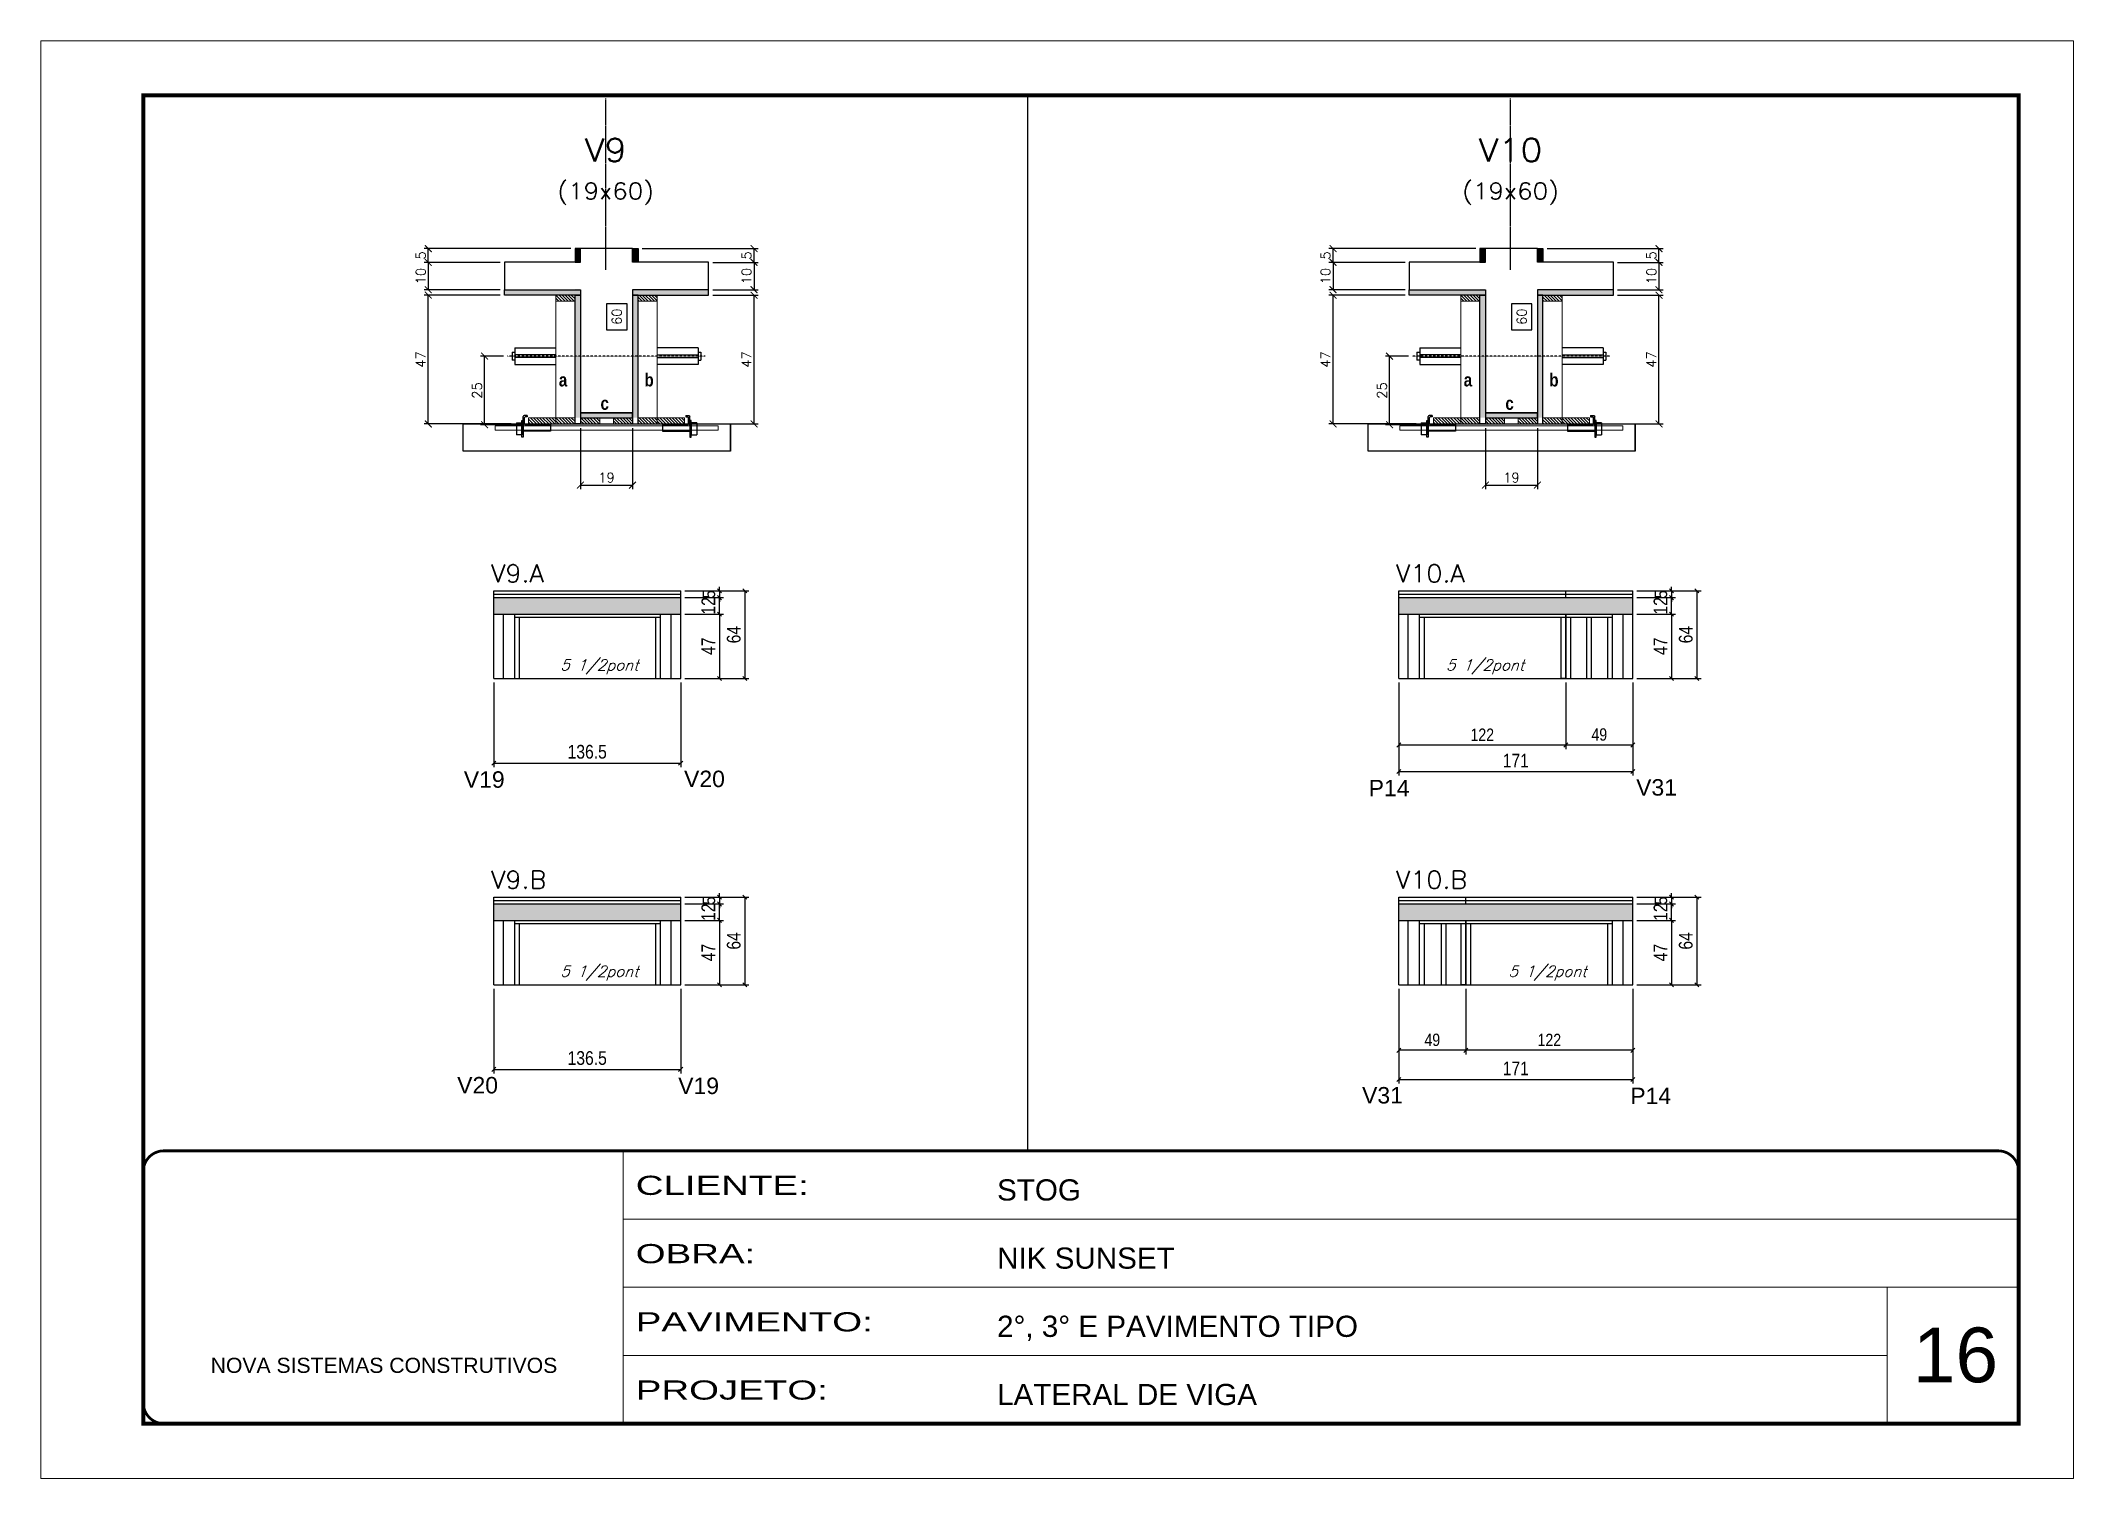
# Model space of a CAD drawing. Extents: x -10448 to -1189, y -11772 to 17235.
# Drawn here: x -5680 to -4195, y 12349 to 13399 of the extents above; entities that cross this region are included whole.
import ezdxf
from ezdxf.enums import TextEntityAlignment as Align

# ---------------------------------------------------------------- set-up
doc = ezdxf.new("R2010")
doc.units = 0
for name, pattern in [('CONTINUO', [0]), ('DASHED', [0.75, 0.5, -0.25]), ('HIDDEN', [0.375, 0.25, -0.125])]:
    doc.linetypes.add(name, pattern=pattern)
for name, color, linetype in [('5', 5, 'Continuous'), ('barrote', 251, 'Continuous'), ('COTA', 241, 'Continuous'), ('Cota Seção (2x)', 4, 'Continuous'), ('detalhes', 4, 'Continuous'), ('Painéis', 200, 'Continuous'), ('presilha', 1, 'Continuous'), ('SARR_2.2x7', 40, 'Continuous'), ('SARR_3.5x7', 81, 'Continuous'), ('SARR_EDITAR', 141, 'Continuous'), ('TENSOR', 3, 'Continuous'), ('texto', 7, 'Continuous'), ('Texto de Titulo', 7, 'Continuous'), ('Texto Qtd Sarr', 242, 'Continuous')]:
    doc.layers.add(name, color=color, linetype=linetype)
for name, color, linetype, lineweight in [('CARIMBO', 255, 'Continuous', 9), ('CONCRETO', 251, 'Continuous', 25), ('Folhas', 255, 'Continuous', 9), ('Hachura', 251, 'Continuous', 9), ('Madeira', 126, 'Continuous', 18), ('SARRAFO DE PRESSAO', 251, 'DASHED', 9), ('SCO-___-LAJ', 2, 'Continuous', 0), ('Texto Seção', 7, 'Continuous', 15)]:
    doc.layers.add(name, color=color, linetype=linetype, lineweight=lineweight)
doc.styles.add('ARIAL', font='arial.ttf')
doc.styles.add('COTA TECNICA', font='techl___.ttf', dxfattribs={"height": 10})
doc.styles.add('COTA TECNICA-50', font='techl___.ttf', dxfattribs={"height": 9})
doc.styles.add('REGUA-120', font='ROMANS.shx', dxfattribs={"height": 15})
doc.styles.add('Romans', font='romans.shx')
doc.styles.get("Standard").update_dxf_attribs({"font": 'arial.ttf'})
doc.styles.add('TECNICA', font='techb___.ttf', dxfattribs={"height": 10})
doc.styles.add('Tecnologia', font='')
doc.styles.get('Tecnologia').set_extended_font_data('Forgotten Futurist')
doc.dimstyles.new('COTA PAINEL-50', dxfattribs={"dimtxt": 9, "dimasz": 3, "dimexe": 3, "dimexo": 3, "dimgap": 3, "dimtad": 1, "dimdec": 1, "dimzin": 12, "dimdsep": 46, "dimtxsty": 'COTA TECNICA-50', "dimblk1": 'OBLIQUE', "dimblk2": 'OBLIQUE', "dimsah": 1, "dimcen": 0.9, "dimclrd": 4, "dimclre": 4, "dimclrt": 240, "dimadec": 1, "dimazin": 3, "dimtfac": 1, "dimtdec": 1, "dimtmove": 0, "dimatfit": 3, "dimfxl": 1, "dimtolj": 1, "dimtzin": 12, "dimarcsym": 0})
doc.dimstyles.new('Cota Seção (2x)', dxfattribs={"dimtxt": 7, "dimasz": 5, "dimexe": 3, "dimexo": 3, "dimgap": 2, "dimtad": 3, "dimdec": 1, "dimlfac": 0.5, "dimzin": 12, "dimdsep": 46, "dimtxsty": 'Romans', "dimblk": 'ARCHTICK', "dimcen": 0, "dimclrd": 4, "dimclre": 4, "dimclrt": 1, "dimadec": 1, "dimazin": 3, "dimtfac": 1, "dimtdec": 1, "dimtmove": 0, "dimatfit": 3, "dimldrblk": 'OBLIQUE', "dimfxl": 1, "dimtolj": 1, "dimtzin": 12, "dimarcsym": 0})
doc.dimstyles.new('Cota Seção interna', dxfattribs={"dimtxt": 7, "dimasz": 6, "dimexe": 0.18, "dimexo": 2, "dimgap": -4, "dimtad": 3, "dimdec": 1, "dimlfac": 0.5, "dimzin": 12, "dimdsep": 46, "dimtxsty": 'Romans', "dimblk": 'ARCHTICK', "dimcen": 0.09, "dimse1": 1, "dimse2": 1, "dimsd1": 1, "dimsd2": 1, "dimclrd": 180, "dimclre": 5, "dimclrt": 1, "dimadec": 0, "dimazin": 3, "dimtfac": 1, "dimtdec": 1, "dimtofl": 0, "dimtmove": 0, "dimatfit": 3, "dimldrblk": 'ARCHTICK', "dimfxl": 1, "dimtolj": 1, "dimtzin": 0, "dimarcsym": 0})
doc.dimstyles.new('PAINEL', dxfattribs={"dimtxt": 10, "dimasz": 3, "dimexe": 3, "dimexo": 3, "dimgap": 3, "dimtad": 1, "dimdec": 1, "dimzin": 12, "dimdsep": 46, "dimtxsty": 'COTA TECNICA', "dimblk1": 'OBLIQUE', "dimblk2": 'OBLIQUE', "dimsah": 1, "dimcen": 0.9, "dimclrd": 4, "dimclre": 4, "dimclrt": 240, "dimadec": 1, "dimazin": 3, "dimtfac": 1, "dimtdec": 1, "dimtmove": 0, "dimatfit": 3, "dimfxl": 1, "dimtolj": 1, "dimtzin": 12, "dimarcsym": 0})
pattern_1 = [(50, (-139384.143, -18395.9775), (5.46554007, -0.47817257), [0.5715, -6.2865]), (355, (-139384.143, -18395.9775), (-1.05730264, 5.73170536), [0.4572, -5.02921753]), (100.4514447, (-139383.6873, -18396.0174), (4.40823741, 5.25353256), [0.48570026, -5.34270734]), (46.1842, (-139384.143, -18394.4535), (8.13237123, -1.26126984), [0.85725, -9.42975]), (96.6355576, (-139383.465, -18394.559), (7.122124, 7.42278374), [0.7285507, -8.01406824]), (351.184151, (-139384.143, -18394.4535), (7.122124, 7.42278374), [0.685799, -7.54379196]), (21, (-139383.381, -18394.8345), (4.54843174, -3.06795595), [0.5715, -6.2865]), (326, (-139383.381, -18394.8345), (1.85406085, 5.52563898), [0.4572, -5.0292]), (71.451445, (-139383.002, -18395.09), (6.40249258, 2.45768307), [0.48570026, -5.34269813]), (37.5, (-139384.1428, -18395.9775), (0.092658098, 2.536651166), [0, -4.96824, 0, -5.1054, 0, -5.04825]), (7.5, (-139384.1428, -18395.9775), (2.004589875, 3.005417245), [0, -2.91084, 0, -4.85394, 0, -1.92405]), (327.5, (-139385.842, -18395.9775), (4.067717855, -0.17186232), [0, -1.905, 0, -5.9436, 0, -7.8867]), (317.5, (-139386.604, -18395.9775), (4.44387544, 0.76279473), [0, -2.4765, 0, -3.94716, 0, -5.6007])]

msp = doc.modelspace()

# ---------------------------------------------------------------- texts
at = {"layer": '5', "linetype": 'Continuous'}
for s, rotation, p in [('V19', 0.00004, (-5370.63, 12852.88)), ('V20', 359.99996, (-5209.73, 12853.35)), ('P14', 0.00004, (-4709.57, 12846.65)), ('V31', 359.99996, (-4514.17, 12847.13)), ('V20', 0.00004, (-5375.48, 12629.64)), ('V19', 359.99996, (-5214.01, 12629.16)), ('V31', 0.00004, (-4714.42, 12622.28)), ('P14', 359.99996, (-4518.45, 12621.81))]:
    msp.add_text(s, height=12, rotation=rotation, dxfattribs=at).set_placement(p)
at = {"layer": 'CARIMBO', "style": 'ARIAL'}
msp.add_text('16', height=40, dxfattribs=at).set_placement((-4311.92, 12418.65))
at = {"layer": 'detalhes', "style": 'TECNICA'}
for s, p in [('a', (-5301.2, 13145.97)), ('b', (-5238.65, 13145.96)), ('a', (-4640.14, 13145.97)), ('b', (-4577.59, 13145.96)), ('c', (-5270.77, 13128.87)), ('c', (-4609.71, 13128.87))]:
    msp.add_text(s, height=9.6, dxfattribs=at).set_placement(p)
at = {"layer": 'texto', "color": 2, "char_height": 8, "attachment_point": 5, "style": 'Romans'}
for insert in [(-5271.59, 12941.25), (-4624.52, 12941.25), (-5271.59, 12717.53), (-4578.91, 12717.53)]:
    msp.add_mtext('{\\Q19;\\C256;5 1/2pont}', dxfattribs=dict(at, insert=insert))
at = {"layer": 'Texto Seção', "style": 'REGUA-120', "width": 1.05}
for s, p in [('V9.A', (-5350.71, 13002.9)), ('V10.A', (-4689.65, 13002.9)), ('V9.B', (-5350.71, 12779.18)), ('V10.B', (-4689.65, 12779.18))]:
    msp.add_text(s, height=13, dxfattribs=at).set_placement(p)

# ---------------------------------------------------------------- blocks, each defined once
blk = doc.blocks.new('9999999999')
at = {"color": 30, "linetype": 'CONTINUO'}
for p, q in [((98564.6, 34230.2), (98564.6, 34429.4)), ((98564.6, 34379.6), (99584, 34379.6)), ((98564.6, 34329.8), (99488, 34329.8)), ((99584, 34329.8), (99488, 34329.8)), ((99488, 34329.8), (99488, 34230.2)), ((98564.6, 34280), (99488, 34280))]:
    blk.add_line(p, q, dxfattribs=at)
at = {"color": 30, "linetype": 'CONTINUO', "const_width": 2}
blk.add_lwpolyline([(99584, 34230.2), (99584, 34414.4, 0.414214), (99569, 34429.4), (98229, 34429.4, 0.414214), (98214, 34414.4), (98214, 34245.2, 0.414214), (98229, 34230.2), (99584, 34230.2)], format="xyb", dxfattribs=at)
at = {"layer": 'Folhas'}
blk.add_lwpolyline([(98139, 34190.2), (99624, 34190.2), (99624, 35240.2), (98139, 35240.2)], close=True, dxfattribs=at)
at = {"layer": 'Folhas', "color": 30, "const_width": 3}
blk.add_lwpolyline([(98214, 34230.2), (99584, 34230.2), (99584, 35200.2), (98214, 35200.2)], close=True, dxfattribs=at)
at = {"color": 7, "linetype": 'Continuous', "ltscale": 5, "style": 'ARIAL'}
for s, height, p in [('STOG', 15.48, (98837.7, 34393.1)), ('NIK SUNSET', 15.48, (98837.7, 34343.3)), ('2°, 3° E PAVIMENTO TIPO', 15.483, (98837.7, 34293.5)), ('NOVA SISTEMAS CONSTRUTIVOS', 11.059, (98263.2, 34267.2)), ('LATERAL DE VIGA', 15.483, (98837.7, 34243.7))]:
    blk.add_text(s, height=height, dxfattribs=at).set_placement(p)
at = {"layer": 'Folhas', "color": 7, "style": 'Tecnologia', "width": 1.5}
for s, p in [('CLIENTE:', (98573.7, 34397.2)), ('OBRA:', (98573.7, 34347.3)), ('PAVIMENTO:', (98573.7, 34297.5)), ('PROJETO:', (98573.7, 34247.7))]:
    blk.add_text(s, height=14, dxfattribs=at).set_placement(p)
blk = doc.blocks.new('_ArchTick')
at = {"color": 0, "linetype": 'ByBlock', "const_width": 0.15}
blk.add_lwpolyline([(-0.5, -0.5), (0.5, 0.5)], dxfattribs=at)
blk = doc.blocks.new('*D51')
at = {"layer": 'COTA', "color": 4, "lineweight": -2, "transparency": 16777216}
for p, q in [((-5188.8, 13212.6), (-5155.6, 13212.6)), ((-5158.6, 13118.6), (-5158.6, 13212.6)), ((-5206.4, 13118.6), (-5155.6, 13118.6))]:
    blk.add_line(p, q, dxfattribs=at)
at = {"layer": 'Defpoints', "color": 0, "transparency": 16777216}
for p in [(-5191.8, 13212.6), (-5158.6, 13212.6), (-5209.4, 13118.6)]:
    blk.add_point(p, dxfattribs=at)
at = {"layer": 'COTA', "color": 4, "lineweight": -2, "transparency": 16777216, "xscale": 5, "yscale": 5, "zscale": 5}
for p, rotation in [((-5158.6, 13212.6), 90), ((-5158.6, 13118.6), 270)]:
    blk.add_blockref('_ArchTick', p, dxfattribs=dict(at, rotation=rotation))
at = {"layer": 'COTA', "color": 1, "transparency": 16777216, "insert": (-5164.1, 13165.6), "char_height": 7, "attachment_point": 5, "rotation": 90, "style": 'Romans'}
blk.add_mtext('\\A1;47', dxfattribs=at)
blk = doc.blocks.new('_Oblique')
at = {"color": 0, "linetype": 'ByBlock', "lineweight": -2}
blk.add_line((-0.5, -0.5), (0.5, 0.5), dxfattribs=at)
blk = doc.blocks.new('*D52')
at = {"layer": 'COTA', "color": 4, "lineweight": -2, "transparency": 16777216}
for p, q in [((-5188.8, 13236.6), (-5155.6, 13236.6)), ((-5158.6, 13236.6), (-5158.6, 13216.6)), ((-5188.8, 13216.6), (-5155.6, 13216.6))]:
    blk.add_line(p, q, dxfattribs=at)
at = {"layer": 'Defpoints', "color": 0, "transparency": 16777216}
for p in [(-5191.8, 13236.6), (-5191.8, 13216.6), (-5158.6, 13216.6)]:
    blk.add_point(p, dxfattribs=at)
at = {"layer": 'COTA', "color": 4, "lineweight": -2, "transparency": 16777216, "xscale": 5, "yscale": 5, "zscale": 5}
for p, rotation in [((-5158.6, 13236.6), 90), ((-5158.6, 13216.6), 270)]:
    blk.add_blockref('_ArchTick', p, dxfattribs=dict(at, rotation=rotation))
at = {"layer": 'COTA', "color": 1, "transparency": 16777216, "insert": (-5164.1, 13226.6), "char_height": 7, "attachment_point": 5, "rotation": 90, "style": 'Romans'}
blk.add_mtext('\\A1;10', dxfattribs=at)
blk = doc.blocks.new('*D53')
at = {"layer": 'COTA', "color": 4, "lineweight": -2, "transparency": 16777216}
for p, q in [((-5344, 13212.6), (-5399.6, 13212.6)), ((-5396.6, 13118.6), (-5396.6, 13212.6)), ((-5336, 13118.6), (-5399.6, 13118.6))]:
    blk.add_line(p, q, dxfattribs=at)
at = {"layer": 'Defpoints', "color": 0, "transparency": 16777216}
for p in [(-5396.6, 13212.6), (-5341, 13212.6), (-5333, 13118.6)]:
    blk.add_point(p, dxfattribs=at)
at = {"layer": 'COTA', "color": 4, "lineweight": -2, "transparency": 16777216, "xscale": 5, "yscale": 5, "zscale": 5}
for p, rotation in [((-5396.6, 13212.6), 90), ((-5396.6, 13118.6), 270)]:
    blk.add_blockref('_ArchTick', p, dxfattribs=dict(at, rotation=rotation))
at = {"layer": 'COTA', "color": 1, "transparency": 16777216, "insert": (-5402.1, 13165.6), "char_height": 7, "attachment_point": 5, "rotation": 90, "style": 'Romans'}
blk.add_mtext('\\A1;47', dxfattribs=at)
blk = doc.blocks.new('*D54')
at = {"layer": 'Cota Seção (2x)', "color": 180, "lineweight": -2, "transparency": 16777216}
for p, q in [((-5251.4, 13206.4), (-5266.4, 13206.4)), ((-5266.4, 13206.4), (-5266.4, 13187.4)), ((-5251.4, 13187.4), (-5251.4, 13206.4)), ((-5266.4, 13187.4), (-5251.4, 13187.4))]:
    blk.add_line(p, q, dxfattribs=at)
at = {"layer": 'Defpoints', "color": 0, "transparency": 16777216}
for p in [(-5247.4, 13246.6), (-5247.4, 13246.6), (-5247.4, 13126.6)]:
    blk.add_point(p, dxfattribs=at)
at = {"layer": 'Cota Seção (2x)', "color": 1, "transparency": 16777216, "insert": (-5258.9, 13196.9), "char_height": 7, "attachment_point": 5, "rotation": 90, "style": 'Romans'}
blk.add_mtext('\\A1;60', dxfattribs=at)
blk = doc.blocks.new('PRESILHA METÁLICA 1')
at = {"layer": 'presilha'}
for p, q in [((0, 13), (6, 13)), ((0, 13), (0, 0)), ((6, 0), (0, 0)), ((6, 15.5), (7.5, 15.5)), ((6, -2.5), (6, 15.5)), ((6, 13), (6, 0)), ((7.5, 10.6), (7.5, 19.9)), ((7.5, 15.5), (7.5, -2.5)), ((37.5, 4.1), (7.5, 4.1)), ((12, 21), (8.6, 21)), ((9, 11.6), (9, 18.9)), ((12, 19.5), (9.6, 19.5)), ((37.5, 11), (9.6, 11)), ((12, 21), (12, 19.5)), ((37.5, 11), (37.5, 4.1)), ((7.5, -2.5), (6, -2.5))]:
    blk.add_line(p, q, dxfattribs=at)
for centre, radius, start, end in [((8.6, 19.9), 1.14, 90, 180), ((9.6, 18.9), 0.57, 90, 180), ((9.6, 11.6), 0.57, 180, 270)]:
    blk.add_arc(centre, radius, start, end, dxfattribs=at)
blk = doc.blocks.new('*D55')
at = {"layer": 'COTA', "color": 4, "lineweight": -2, "transparency": 16777216}
for p, q in [((-5285.4, 13115.6), (-5285.4, 13070.9)), ((-5247.4, 13115.6), (-5247.4, 13070.9)), ((-5285.4, 13073.9), (-5247.4, 13073.9))]:
    blk.add_line(p, q, dxfattribs=at)
at = {"layer": 'Defpoints', "color": 0, "transparency": 16777216}
for p in [(-5285.4, 13118.6), (-5247.4, 13118.6), (-5247.4, 13073.9)]:
    blk.add_point(p, dxfattribs=at)
at = {"layer": 'COTA', "color": 4, "lineweight": -2, "transparency": 16777216, "xscale": 5, "yscale": 5, "zscale": 5, "rotation": 180}
blk.add_blockref('_ArchTick', (-5285.4, 13073.9), dxfattribs=at)
at = {"layer": 'COTA', "color": 4, "lineweight": -2, "transparency": 16777216, "xscale": 5, "yscale": 5, "zscale": 5}
blk.add_blockref('_ArchTick', (-5247.4, 13073.9), dxfattribs=at)
at = {"layer": 'COTA', "color": 1, "transparency": 16777216, "insert": (-5266.4, 13079.4), "char_height": 7, "attachment_point": 5, "style": 'Romans'}
blk.add_mtext('\\A1;19', dxfattribs=at)
blk = doc.blocks.new('*D1202')
at = {"layer": 'COTA', "color": 4, "lineweight": -2, "transparency": 16777216}
for p, q in [((-5344, 13236.6), (-5399.6, 13236.6)), ((-5396.6, 13236.6), (-5396.6, 13216.6)), ((-5344, 13216.6), (-5399.6, 13216.6))]:
    blk.add_line(p, q, dxfattribs=at)
at = {"layer": 'Defpoints', "color": 0, "transparency": 16777216}
for p in [(-5341, 13236.6), (-5396.6, 13216.6), (-5341, 13216.6)]:
    blk.add_point(p, dxfattribs=at)
at = {"layer": 'COTA', "color": 4, "lineweight": -2, "transparency": 16777216, "xscale": 5, "yscale": 5, "zscale": 5}
for p, rotation in [((-5396.6, 13236.6), 90), ((-5396.6, 13216.6), 270)]:
    blk.add_blockref('_ArchTick', p, dxfattribs=dict(at, rotation=rotation))
at = {"layer": 'COTA', "color": 1, "transparency": 16777216, "insert": (-5402.1, 13226.6), "char_height": 7, "attachment_point": 5, "rotation": 90, "style": 'Romans'}
blk.add_mtext('\\A1;10', dxfattribs=at)
blk = doc.blocks.new('*D1203')
at = {"layer": 'COTA', "color": 4, "lineweight": -2, "transparency": 16777216}
for p, q in [((-5240.4, 13246.6), (-5155.6, 13246.6)), ((-5158.6, 13236.6), (-5158.6, 13246.6)), ((-5188.8, 13236.6), (-5155.6, 13236.6))]:
    blk.add_line(p, q, dxfattribs=at)
at = {"layer": 'Defpoints', "color": 0, "transparency": 16777216}
for p in [(-5243.4, 13246.6), (-5158.6, 13246.6), (-5191.8, 13236.6)]:
    blk.add_point(p, dxfattribs=at)
at = {"layer": 'COTA', "color": 4, "lineweight": -2, "transparency": 16777216, "xscale": 5, "yscale": 5, "zscale": 5}
for p, rotation in [((-5158.6, 13246.6), 90), ((-5158.6, 13236.6), 270)]:
    blk.add_blockref('_ArchTick', p, dxfattribs=dict(at, rotation=rotation))
at = {"layer": 'COTA', "color": 1, "transparency": 16777216, "insert": (-5164.1, 13241.6), "char_height": 7, "attachment_point": 5, "rotation": 90, "style": 'Romans'}
blk.add_mtext('\\A1;5', dxfattribs=at)
blk = doc.blocks.new('titulo1')
at = {"layer": 'Defpoints', "color": 252, "linetype": 'HIDDEN', "ltscale": 2}
blk.add_line((0, 0), (0, 125), dxfattribs=at)
at = {"layer": 'Defpoints', "style": 'Romans', "oblique": 15}
blk.add_attdef('FOLHA', text='', height=10, dxfattribs=at).set_placement((0, 15.6), align=Align.MIDDLE_CENTER)
at = {"layer": 'Texto Qtd Sarr', "color": 3, "style": 'Romans', "oblique": 15}
for tag, height, p in [('TITULO', 17, (0, 71.4)), ('SEÇÃO', 12, (0, 41.5))]:
    blk.add_attdef(tag, text='', height=height, dxfattribs=at).set_placement(p, align=Align.MIDDLE_CENTER)
blk = doc.blocks.new('*D1204')
at = {"layer": 'COTA', "color": 4, "lineweight": -2, "transparency": 16777216}
for p, q in [((-5292.4, 13246.6), (-5399.6, 13246.6)), ((-5396.6, 13236.6), (-5396.6, 13246.6)), ((-5344, 13236.6), (-5399.6, 13236.6))]:
    blk.add_line(p, q, dxfattribs=at)
at = {"layer": 'Defpoints', "color": 0, "transparency": 16777216}
for p in [(-5396.6, 13246.6), (-5289.4, 13246.6), (-5341, 13236.6)]:
    blk.add_point(p, dxfattribs=at)
at = {"layer": 'COTA', "color": 4, "lineweight": -2, "transparency": 16777216, "xscale": 5, "yscale": 5, "zscale": 5}
for p, rotation in [((-5396.6, 13246.6), 90), ((-5396.6, 13236.6), 270)]:
    blk.add_blockref('_ArchTick', p, dxfattribs=dict(at, rotation=rotation))
at = {"layer": 'COTA', "color": 1, "transparency": 16777216, "insert": (-5402.1, 13241.6), "char_height": 7, "attachment_point": 5, "rotation": 90, "style": 'Romans'}
blk.add_mtext('\\A1;5', dxfattribs=at)
blk = doc.blocks.new('*D1205')
at = {"layer": 'COTA', "color": 4, "lineweight": -2, "transparency": 16777216}
for p, q in [((-5341.7, 13168.1), (-5358.5, 13168.1)), ((-5355.5, 13118), (-5355.5, 13168.1)), ((-5328.9, 13118), (-5358.5, 13118))]:
    blk.add_line(p, q, dxfattribs=at)
at = {"layer": 'Defpoints', "color": 0, "transparency": 16777216}
for p in [(-5355.5, 13168.1), (-5338.7, 13168.1), (-5325.9, 13118)]:
    blk.add_point(p, dxfattribs=at)
at = {"layer": 'COTA', "color": 4, "lineweight": -2, "transparency": 16777216, "xscale": 5, "yscale": 5, "zscale": 5}
for p, rotation in [((-5355.5, 13168.1), 90), ((-5355.5, 13118), 270)]:
    blk.add_blockref('_ArchTick', p, dxfattribs=dict(at, rotation=rotation))
at = {"layer": 'COTA', "color": 1, "transparency": 16777216, "insert": (-5361, 13143), "char_height": 7, "attachment_point": 5, "rotation": 90, "style": 'Romans'}
blk.add_mtext('\\A1;25', dxfattribs=at)
blk = doc.blocks.new('*D1206')
at = {"layer": 'COTA', "color": 4, "linetype": 'ByBlock', "lineweight": -2, "transparency": 16777216}
for p, q in [((-5348.7, 12929.7), (-5348.7, 12867.9)), ((-5212.2, 12929.7), (-5212.2, 12867.9)), ((-5348.7, 12870.9), (-5212.2, 12870.9))]:
    blk.add_line(p, q, dxfattribs=at)
at = {"layer": 'Defpoints', "color": 0, "linetype": 'ByBlock', "transparency": 16777216}
for p in [(-5348.7, 12932.7), (-5212.2, 12932.7), (-5212.2, 12870.9)]:
    blk.add_point(p, dxfattribs=at)
at = {"layer": 'COTA', "color": 4, "linetype": 'ByBlock', "lineweight": -2, "transparency": 16777216, "xscale": 3, "yscale": 3, "zscale": 3, "rotation": 180}
blk.add_blockref('_Oblique', (-5348.7, 12870.9), dxfattribs=at)
at = {"layer": 'COTA', "color": 4, "linetype": 'ByBlock', "lineweight": -2, "transparency": 16777216, "xscale": 3, "yscale": 3, "zscale": 3}
blk.add_blockref('_Oblique', (-5212.2, 12870.9), dxfattribs=at)
at = {"layer": 'COTA', "color": 240, "linetype": 'ByBlock', "transparency": 16777216, "insert": (-5280.5, 12879.1), "char_height": 10, "attachment_point": 5, "style": 'COTA TECNICA'}
blk.add_mtext('\\A1;136.5', dxfattribs=at)
blk = doc.blocks.new('*D56')
at = {"layer": 'COTA', "color": 4, "linetype": 'ByBlock', "lineweight": -2, "transparency": 16777216}
for p, q in [((-5209.2, 12979.7), (-5180.9, 12979.7)), ((-5183.9, 12979.7), (-5183.9, 12932.7)), ((-5209.2, 12932.7), (-5180.9, 12932.7))]:
    blk.add_line(p, q, dxfattribs=at)
at = {"layer": 'Defpoints', "color": 0, "linetype": 'ByBlock', "transparency": 16777216}
for p in [(-5212.2, 12979.7), (-5212.2, 12932.7), (-5183.9, 12932.7)]:
    blk.add_point(p, dxfattribs=at)
at = {"layer": 'COTA', "color": 4, "linetype": 'ByBlock', "lineweight": -2, "transparency": 16777216, "xscale": 3, "yscale": 3, "zscale": 3}
for p, rotation in [((-5183.9, 12979.7), 90), ((-5183.9, 12932.7), 270)]:
    blk.add_blockref('_Oblique', p, dxfattribs=dict(at, rotation=rotation))
at = {"layer": 'COTA', "color": 240, "linetype": 'ByBlock', "transparency": 16777216, "insert": (-5192, 12956.2), "char_height": 10, "attachment_point": 5, "rotation": 90, "style": 'COTA TECNICA'}
blk.add_mtext('\\A1;47', dxfattribs=at)
blk = doc.blocks.new('*D57')
at = {"layer": 'COTA', "color": 4, "linetype": 'ByBlock', "lineweight": -2, "transparency": 16777216}
for p, q in [((-5209.2, 12991.7), (-5180.9, 12991.7)), ((-5209.2, 12979.7), (-5180.9, 12979.7)), ((-5183.9, 12979.7), (-5183.9, 12991.7))]:
    blk.add_line(p, q, dxfattribs=at)
at = {"layer": 'Defpoints', "color": 0, "linetype": 'ByBlock', "transparency": 16777216}
for p in [(-5212.2, 12991.7), (-5212.2, 12979.7), (-5183.9, 12991.7)]:
    blk.add_point(p, dxfattribs=at)
at = {"layer": 'COTA', "color": 4, "linetype": 'ByBlock', "lineweight": -2, "transparency": 16777216, "xscale": 3, "yscale": 3, "zscale": 3}
for p, rotation in [((-5183.9, 12991.7), 90), ((-5183.9, 12979.7), 270)]:
    blk.add_blockref('_Oblique', p, dxfattribs=dict(at, rotation=rotation))
at = {"layer": 'COTA', "color": 240, "linetype": 'ByBlock', "transparency": 16777216, "insert": (-5192, 12985.7), "char_height": 10, "attachment_point": 5, "rotation": 90, "style": 'COTA TECNICA'}
blk.add_mtext('\\A1;12', dxfattribs=at)
blk = doc.blocks.new('*D58')
at = {"layer": 'COTA', "color": 4, "linetype": 'ByBlock', "lineweight": -2, "transparency": 16777216}
for p, q in [((-5209.2, 12996.7), (-5162.3, 12996.7)), ((-5165.3, 12996.7), (-5165.3, 12932.7)), ((-5209.2, 12932.7), (-5162.3, 12932.7))]:
    blk.add_line(p, q, dxfattribs=at)
at = {"layer": 'Defpoints', "color": 0, "linetype": 'ByBlock', "transparency": 16777216}
for p in [(-5212.2, 12996.7), (-5212.2, 12932.7), (-5165.3, 12932.7)]:
    blk.add_point(p, dxfattribs=at)
at = {"layer": 'COTA', "color": 4, "linetype": 'ByBlock', "lineweight": -2, "transparency": 16777216, "xscale": 3, "yscale": 3, "zscale": 3}
for p, rotation in [((-5165.3, 12996.7), 90), ((-5165.3, 12932.7), 270)]:
    blk.add_blockref('_Oblique', p, dxfattribs=dict(at, rotation=rotation))
at = {"layer": 'COTA', "color": 240, "linetype": 'ByBlock', "transparency": 16777216, "insert": (-5173.4, 12964.7), "char_height": 10, "attachment_point": 5, "rotation": 90, "style": 'COTA TECNICA'}
blk.add_mtext('\\A1;64', dxfattribs=at)
blk = doc.blocks.new('*D1207')
at = {"layer": 'COTA', "color": 4, "linetype": 'ByBlock', "lineweight": -2, "transparency": 16777216}
for p, q in [((-5209.2, 12996.7), (-5180.9, 12996.7)), ((-5183.9, 12996.7), (-5183.9, 12999.7)), ((-5183.9, 12996.7), (-5183.9, 12991.7)), ((-5209.2, 12991.7), (-5180.9, 12991.7)), ((-5183.9, 12991.7), (-5183.9, 12988.7))]:
    blk.add_line(p, q, dxfattribs=at)
at = {"layer": 'Defpoints', "color": 0, "linetype": 'ByBlock', "transparency": 16777216}
for p in [(-5212.2, 12996.7), (-5212.2, 12991.7), (-5183.9, 12991.7)]:
    blk.add_point(p, dxfattribs=at)
at = {"layer": 'COTA', "color": 4, "linetype": 'ByBlock', "lineweight": -2, "transparency": 16777216, "xscale": 3, "yscale": 3, "zscale": 3}
for p, rotation in [((-5183.9, 12996.7), 270), ((-5183.9, 12991.7), 90)]:
    blk.add_blockref('_Oblique', p, dxfattribs=dict(at, rotation=rotation))
at = {"layer": 'COTA', "color": 240, "linetype": 'ByBlock', "transparency": 16777216, "insert": (-5191.5, 12994.2), "char_height": 9, "attachment_point": 5, "rotation": 90, "style": 'COTA TECNICA-50'}
blk.add_mtext('\\A1;5', dxfattribs=at)
blk = doc.blocks.new('*D1208')
at = {"layer": 'COTA', "color": 4, "linetype": 'ByBlock', "lineweight": -2, "transparency": 16777216}
for p, q in [((-5348.7, 12706), (-5348.7, 12644.2)), ((-5212.2, 12706), (-5212.2, 12644.2)), ((-5348.7, 12647.2), (-5212.2, 12647.2))]:
    blk.add_line(p, q, dxfattribs=at)
at = {"layer": 'Defpoints', "color": 0, "linetype": 'ByBlock', "transparency": 16777216}
for p in [(-5348.7, 12709), (-5212.2, 12709), (-5212.2, 12647.2)]:
    blk.add_point(p, dxfattribs=at)
at = {"layer": 'COTA', "color": 4, "linetype": 'ByBlock', "lineweight": -2, "transparency": 16777216, "xscale": 3, "yscale": 3, "zscale": 3, "rotation": 180}
blk.add_blockref('_Oblique', (-5348.7, 12647.2), dxfattribs=at)
at = {"layer": 'COTA', "color": 4, "linetype": 'ByBlock', "lineweight": -2, "transparency": 16777216, "xscale": 3, "yscale": 3, "zscale": 3}
blk.add_blockref('_Oblique', (-5212.2, 12647.2), dxfattribs=at)
at = {"layer": 'COTA', "color": 240, "linetype": 'ByBlock', "transparency": 16777216, "insert": (-5280.5, 12655.4), "char_height": 10, "attachment_point": 5, "style": 'COTA TECNICA'}
blk.add_mtext('\\A1;136.5', dxfattribs=at)
blk = doc.blocks.new('*D59')
at = {"layer": 'COTA', "color": 4, "linetype": 'ByBlock', "lineweight": -2, "transparency": 16777216}
for p, q in [((-5209.2, 12756), (-5180.9, 12756)), ((-5183.9, 12756), (-5183.9, 12709)), ((-5209.2, 12709), (-5180.9, 12709))]:
    blk.add_line(p, q, dxfattribs=at)
at = {"layer": 'Defpoints', "color": 0, "linetype": 'ByBlock', "transparency": 16777216}
for p in [(-5212.2, 12756), (-5212.2, 12709), (-5183.9, 12709)]:
    blk.add_point(p, dxfattribs=at)
at = {"layer": 'COTA', "color": 4, "linetype": 'ByBlock', "lineweight": -2, "transparency": 16777216, "xscale": 3, "yscale": 3, "zscale": 3}
for p, rotation in [((-5183.9, 12756), 90), ((-5183.9, 12709), 270)]:
    blk.add_blockref('_Oblique', p, dxfattribs=dict(at, rotation=rotation))
at = {"layer": 'COTA', "color": 240, "linetype": 'ByBlock', "transparency": 16777216, "insert": (-5192, 12732.5), "char_height": 10, "attachment_point": 5, "rotation": 90, "style": 'COTA TECNICA'}
blk.add_mtext('\\A1;47', dxfattribs=at)
blk = doc.blocks.new('*D60')
at = {"layer": 'COTA', "color": 4, "linetype": 'ByBlock', "lineweight": -2, "transparency": 16777216}
for p, q in [((-5209.2, 12768), (-5180.9, 12768)), ((-5183.9, 12756), (-5183.9, 12768)), ((-5209.2, 12756), (-5180.9, 12756))]:
    blk.add_line(p, q, dxfattribs=at)
at = {"layer": 'Defpoints', "color": 0, "linetype": 'ByBlock', "transparency": 16777216}
for p in [(-5212.2, 12768), (-5183.9, 12768), (-5212.2, 12756)]:
    blk.add_point(p, dxfattribs=at)
at = {"layer": 'COTA', "color": 4, "linetype": 'ByBlock', "lineweight": -2, "transparency": 16777216, "xscale": 3, "yscale": 3, "zscale": 3}
for p, rotation in [((-5183.9, 12768), 90), ((-5183.9, 12756), 270)]:
    blk.add_blockref('_Oblique', p, dxfattribs=dict(at, rotation=rotation))
at = {"layer": 'COTA', "color": 240, "linetype": 'ByBlock', "transparency": 16777216, "insert": (-5192, 12762), "char_height": 10, "attachment_point": 5, "rotation": 90, "style": 'COTA TECNICA'}
blk.add_mtext('\\A1;12', dxfattribs=at)
blk = doc.blocks.new('*D61')
at = {"layer": 'COTA', "color": 4, "linetype": 'ByBlock', "lineweight": -2, "transparency": 16777216}
for p, q in [((-5209.2, 12773), (-5162.3, 12773)), ((-5165.3, 12773), (-5165.3, 12709)), ((-5209.2, 12709), (-5162.3, 12709))]:
    blk.add_line(p, q, dxfattribs=at)
at = {"layer": 'Defpoints', "color": 0, "linetype": 'ByBlock', "transparency": 16777216}
for p in [(-5212.2, 12773), (-5212.2, 12709), (-5165.3, 12709)]:
    blk.add_point(p, dxfattribs=at)
at = {"layer": 'COTA', "color": 4, "linetype": 'ByBlock', "lineweight": -2, "transparency": 16777216, "xscale": 3, "yscale": 3, "zscale": 3}
for p, rotation in [((-5165.3, 12773), 90), ((-5165.3, 12709), 270)]:
    blk.add_blockref('_Oblique', p, dxfattribs=dict(at, rotation=rotation))
at = {"layer": 'COTA', "color": 240, "linetype": 'ByBlock', "transparency": 16777216, "insert": (-5173.4, 12741), "char_height": 10, "attachment_point": 5, "rotation": 90, "style": 'COTA TECNICA'}
blk.add_mtext('\\A1;64', dxfattribs=at)
blk = doc.blocks.new('*D1209')
at = {"layer": 'COTA', "color": 4, "linetype": 'ByBlock', "lineweight": -2, "transparency": 16777216}
for p, q in [((-5209.2, 12773), (-5180.9, 12773)), ((-5183.9, 12773), (-5183.9, 12776)), ((-5183.9, 12773), (-5183.9, 12768)), ((-5209.2, 12768), (-5180.9, 12768)), ((-5183.9, 12768), (-5183.9, 12765))]:
    blk.add_line(p, q, dxfattribs=at)
at = {"layer": 'Defpoints', "color": 0, "linetype": 'ByBlock', "transparency": 16777216}
for p in [(-5212.2, 12773), (-5212.2, 12768), (-5183.9, 12768)]:
    blk.add_point(p, dxfattribs=at)
at = {"layer": 'COTA', "color": 4, "linetype": 'ByBlock', "lineweight": -2, "transparency": 16777216, "xscale": 3, "yscale": 3, "zscale": 3}
for p, rotation in [((-5183.9, 12773), 270), ((-5183.9, 12768), 90)]:
    blk.add_blockref('_Oblique', p, dxfattribs=dict(at, rotation=rotation))
at = {"layer": 'COTA', "color": 240, "linetype": 'ByBlock', "transparency": 16777216, "insert": (-5191.5, 12770.5), "char_height": 9, "attachment_point": 5, "rotation": 90, "style": 'COTA TECNICA-50'}
blk.add_mtext('\\A1;5', dxfattribs=at)
blk = doc.blocks.new('*D62')
at = {"layer": 'COTA', "color": 4, "lineweight": -2, "transparency": 16777216}
for p, q in [((-4527.7, 13212.6), (-4494.5, 13212.6)), ((-4497.5, 13118.6), (-4497.5, 13212.6)), ((-4545.3, 13118.6), (-4494.5, 13118.6))]:
    blk.add_line(p, q, dxfattribs=at)
at = {"layer": 'Defpoints', "color": 0, "transparency": 16777216}
for p in [(-4530.7, 13212.6), (-4497.5, 13212.6), (-4548.3, 13118.6)]:
    blk.add_point(p, dxfattribs=at)
at = {"layer": 'COTA', "color": 4, "lineweight": -2, "transparency": 16777216, "xscale": 5, "yscale": 5, "zscale": 5}
for p, rotation in [((-4497.5, 13212.6), 90), ((-4497.5, 13118.6), 270)]:
    blk.add_blockref('_ArchTick', p, dxfattribs=dict(at, rotation=rotation))
at = {"layer": 'COTA', "color": 1, "transparency": 16777216, "insert": (-4503, 13165.6), "char_height": 7, "attachment_point": 5, "rotation": 90, "style": 'Romans'}
blk.add_mtext('\\A1;47', dxfattribs=at)
blk = doc.blocks.new('*D63')
at = {"layer": 'COTA', "color": 4, "lineweight": -2, "transparency": 16777216}
for p, q in [((-4527.7, 13236.6), (-4494.5, 13236.6)), ((-4497.5, 13236.6), (-4497.5, 13216.6)), ((-4527.7, 13216.6), (-4494.5, 13216.6))]:
    blk.add_line(p, q, dxfattribs=at)
at = {"layer": 'Defpoints', "color": 0, "transparency": 16777216}
for p in [(-4530.7, 13236.6), (-4530.7, 13216.6), (-4497.5, 13216.6)]:
    blk.add_point(p, dxfattribs=at)
at = {"layer": 'COTA', "color": 4, "lineweight": -2, "transparency": 16777216, "xscale": 5, "yscale": 5, "zscale": 5}
for p, rotation in [((-4497.5, 13236.6), 90), ((-4497.5, 13216.6), 270)]:
    blk.add_blockref('_ArchTick', p, dxfattribs=dict(at, rotation=rotation))
at = {"layer": 'COTA', "color": 1, "transparency": 16777216, "insert": (-4503, 13226.6), "char_height": 7, "attachment_point": 5, "rotation": 90, "style": 'Romans'}
blk.add_mtext('\\A1;10', dxfattribs=at)
blk = doc.blocks.new('*D64')
at = {"layer": 'COTA', "color": 4, "lineweight": -2, "transparency": 16777216}
for p, q in [((-4682.9, 13212.6), (-4738.6, 13212.6)), ((-4735.6, 13118.6), (-4735.6, 13212.6)), ((-4674.9, 13118.6), (-4738.6, 13118.6))]:
    blk.add_line(p, q, dxfattribs=at)
at = {"layer": 'Defpoints', "color": 0, "transparency": 16777216}
for p in [(-4735.6, 13212.6), (-4679.9, 13212.6), (-4671.9, 13118.6)]:
    blk.add_point(p, dxfattribs=at)
at = {"layer": 'COTA', "color": 4, "lineweight": -2, "transparency": 16777216, "xscale": 5, "yscale": 5, "zscale": 5}
for p, rotation in [((-4735.6, 13212.6), 90), ((-4735.6, 13118.6), 270)]:
    blk.add_blockref('_ArchTick', p, dxfattribs=dict(at, rotation=rotation))
at = {"layer": 'COTA', "color": 1, "transparency": 16777216, "insert": (-4741.1, 13165.6), "char_height": 7, "attachment_point": 5, "rotation": 90, "style": 'Romans'}
blk.add_mtext('\\A1;47', dxfattribs=at)
blk = doc.blocks.new('*D65')
at = {"layer": 'Cota Seção (2x)', "color": 180, "lineweight": -2, "transparency": 16777216}
for p, q in [((-4590.3, 13206.4), (-4605.3, 13206.4)), ((-4605.3, 13206.4), (-4605.3, 13187.4)), ((-4590.3, 13187.4), (-4590.3, 13206.4)), ((-4605.3, 13187.4), (-4590.3, 13187.4))]:
    blk.add_line(p, q, dxfattribs=at)
at = {"layer": 'Defpoints', "color": 0, "transparency": 16777216}
for p in [(-4586.3, 13246.6), (-4586.3, 13246.6), (-4586.3, 13126.6)]:
    blk.add_point(p, dxfattribs=at)
at = {"layer": 'Cota Seção (2x)', "color": 1, "transparency": 16777216, "insert": (-4597.8, 13196.9), "char_height": 7, "attachment_point": 5, "rotation": 90, "style": 'Romans'}
blk.add_mtext('\\A1;60', dxfattribs=at)
blk = doc.blocks.new('*D66')
at = {"layer": 'COTA', "color": 4, "lineweight": -2, "transparency": 16777216}
for p, q in [((-4624.3, 13115.6), (-4624.3, 13070.9)), ((-4586.3, 13115.6), (-4586.3, 13070.9)), ((-4624.3, 13073.9), (-4586.3, 13073.9))]:
    blk.add_line(p, q, dxfattribs=at)
at = {"layer": 'Defpoints', "color": 0, "transparency": 16777216}
for p in [(-4624.3, 13118.6), (-4586.3, 13118.6), (-4586.3, 13073.9)]:
    blk.add_point(p, dxfattribs=at)
at = {"layer": 'COTA', "color": 4, "lineweight": -2, "transparency": 16777216, "xscale": 5, "yscale": 5, "zscale": 5, "rotation": 180}
blk.add_blockref('_ArchTick', (-4624.3, 13073.9), dxfattribs=at)
at = {"layer": 'COTA', "color": 4, "lineweight": -2, "transparency": 16777216, "xscale": 5, "yscale": 5, "zscale": 5}
blk.add_blockref('_ArchTick', (-4586.3, 13073.9), dxfattribs=at)
at = {"layer": 'COTA', "color": 1, "transparency": 16777216, "insert": (-4605.3, 13079.4), "char_height": 7, "attachment_point": 5, "style": 'Romans'}
blk.add_mtext('\\A1;19', dxfattribs=at)
blk = doc.blocks.new('*D1303')
at = {"layer": 'COTA', "color": 4, "lineweight": -2, "transparency": 16777216}
for p, q in [((-4682.9, 13236.6), (-4738.6, 13236.6)), ((-4735.6, 13236.6), (-4735.6, 13216.6)), ((-4682.9, 13216.6), (-4738.6, 13216.6))]:
    blk.add_line(p, q, dxfattribs=at)
at = {"layer": 'Defpoints', "color": 0, "transparency": 16777216}
for p in [(-4679.9, 13236.6), (-4735.6, 13216.6), (-4679.9, 13216.6)]:
    blk.add_point(p, dxfattribs=at)
at = {"layer": 'COTA', "color": 4, "lineweight": -2, "transparency": 16777216, "xscale": 5, "yscale": 5, "zscale": 5}
for p, rotation in [((-4735.6, 13236.6), 90), ((-4735.6, 13216.6), 270)]:
    blk.add_blockref('_ArchTick', p, dxfattribs=dict(at, rotation=rotation))
at = {"layer": 'COTA', "color": 1, "transparency": 16777216, "insert": (-4741.1, 13226.6), "char_height": 7, "attachment_point": 5, "rotation": 90, "style": 'Romans'}
blk.add_mtext('\\A1;10', dxfattribs=at)
blk = doc.blocks.new('*D1304')
at = {"layer": 'COTA', "color": 4, "lineweight": -2, "transparency": 16777216}
for p, q in [((-4579.3, 13246.6), (-4494.5, 13246.6)), ((-4497.5, 13236.6), (-4497.5, 13246.6)), ((-4527.7, 13236.6), (-4494.5, 13236.6))]:
    blk.add_line(p, q, dxfattribs=at)
at = {"layer": 'Defpoints', "color": 0, "transparency": 16777216}
for p in [(-4582.3, 13246.6), (-4497.5, 13246.6), (-4530.7, 13236.6)]:
    blk.add_point(p, dxfattribs=at)
at = {"layer": 'COTA', "color": 4, "lineweight": -2, "transparency": 16777216, "xscale": 5, "yscale": 5, "zscale": 5}
for p, rotation in [((-4497.5, 13246.6), 90), ((-4497.5, 13236.6), 270)]:
    blk.add_blockref('_ArchTick', p, dxfattribs=dict(at, rotation=rotation))
at = {"layer": 'COTA', "color": 1, "transparency": 16777216, "insert": (-4503, 13241.6), "char_height": 7, "attachment_point": 5, "rotation": 90, "style": 'Romans'}
blk.add_mtext('\\A1;5', dxfattribs=at)
blk = doc.blocks.new('*D1305')
at = {"layer": 'COTA', "color": 4, "lineweight": -2, "transparency": 16777216}
for p, q in [((-4631.3, 13246.6), (-4738.6, 13246.6)), ((-4735.6, 13236.6), (-4735.6, 13246.6)), ((-4682.9, 13236.6), (-4738.6, 13236.6))]:
    blk.add_line(p, q, dxfattribs=at)
at = {"layer": 'Defpoints', "color": 0, "transparency": 16777216}
for p in [(-4735.6, 13246.6), (-4628.3, 13246.6), (-4679.9, 13236.6)]:
    blk.add_point(p, dxfattribs=at)
at = {"layer": 'COTA', "color": 4, "lineweight": -2, "transparency": 16777216, "xscale": 5, "yscale": 5, "zscale": 5}
for p, rotation in [((-4735.6, 13246.6), 90), ((-4735.6, 13236.6), 270)]:
    blk.add_blockref('_ArchTick', p, dxfattribs=dict(at, rotation=rotation))
at = {"layer": 'COTA', "color": 1, "transparency": 16777216, "insert": (-4741.1, 13241.6), "char_height": 7, "attachment_point": 5, "rotation": 90, "style": 'Romans'}
blk.add_mtext('\\A1;5', dxfattribs=at)
blk = doc.blocks.new('*D1306')
at = {"layer": 'COTA', "color": 4, "lineweight": -2, "transparency": 16777216}
for p, q in [((-4680.6, 13168.1), (-4697.4, 13168.1)), ((-4694.4, 13118), (-4694.4, 13168.1)), ((-4667.8, 13118), (-4697.4, 13118))]:
    blk.add_line(p, q, dxfattribs=at)
at = {"layer": 'Defpoints', "color": 0, "transparency": 16777216}
for p in [(-4694.4, 13168.1), (-4677.6, 13168.1), (-4664.8, 13118)]:
    blk.add_point(p, dxfattribs=at)
at = {"layer": 'COTA', "color": 4, "lineweight": -2, "transparency": 16777216, "xscale": 5, "yscale": 5, "zscale": 5}
for p, rotation in [((-4694.4, 13168.1), 90), ((-4694.4, 13118), 270)]:
    blk.add_blockref('_ArchTick', p, dxfattribs=dict(at, rotation=rotation))
at = {"layer": 'COTA', "color": 1, "transparency": 16777216, "insert": (-4699.9, 13143), "char_height": 7, "attachment_point": 5, "rotation": 90, "style": 'Romans'}
blk.add_mtext('\\A1;25', dxfattribs=at)
blk = doc.blocks.new('*D1307')
at = {"layer": 'COTA', "color": 4, "linetype": 'ByBlock', "lineweight": -2, "transparency": 16777216}
for p, q in [((-4687.6, 12929.7), (-4687.6, 12861.7)), ((-4516.6, 12929.7), (-4516.6, 12861.7)), ((-4687.6, 12864.7), (-4516.6, 12864.7))]:
    blk.add_line(p, q, dxfattribs=at)
at = {"layer": 'Defpoints', "color": 0, "linetype": 'ByBlock', "transparency": 16777216}
for p in [(-4687.6, 12932.7), (-4516.6, 12932.7), (-4516.6, 12864.7)]:
    blk.add_point(p, dxfattribs=at)
at = {"layer": 'COTA', "color": 4, "linetype": 'ByBlock', "lineweight": -2, "transparency": 16777216, "xscale": 3, "yscale": 3, "zscale": 3, "rotation": 180}
blk.add_blockref('_Oblique', (-4687.6, 12864.7), dxfattribs=at)
at = {"layer": 'COTA', "color": 4, "linetype": 'ByBlock', "lineweight": -2, "transparency": 16777216, "xscale": 3, "yscale": 3, "zscale": 3}
blk.add_blockref('_Oblique', (-4516.6, 12864.7), dxfattribs=at)
at = {"layer": 'COTA', "color": 240, "linetype": 'ByBlock', "transparency": 16777216, "insert": (-4602.1, 12872.7), "char_height": 10, "attachment_point": 5, "style": 'COTA TECNICA'}
blk.add_mtext('\\A1;171', dxfattribs=at)
blk = doc.blocks.new('*D180')
at = {"layer": 'COTA', "color": 4, "linetype": 'ByBlock', "lineweight": -2, "transparency": 16777216}
for p, q in [((-4513.6, 12979.7), (-4485.4, 12979.7)), ((-4488.4, 12979.7), (-4488.4, 12932.7)), ((-4513.6, 12932.7), (-4485.4, 12932.7))]:
    blk.add_line(p, q, dxfattribs=at)
at = {"layer": 'Defpoints', "color": 0, "linetype": 'ByBlock', "transparency": 16777216}
for p in [(-4516.6, 12979.7), (-4516.6, 12932.7), (-4488.4, 12932.7)]:
    blk.add_point(p, dxfattribs=at)
at = {"layer": 'COTA', "color": 4, "linetype": 'ByBlock', "lineweight": -2, "transparency": 16777216, "xscale": 3, "yscale": 3, "zscale": 3}
for p, rotation in [((-4488.4, 12979.7), 90), ((-4488.4, 12932.7), 270)]:
    blk.add_blockref('_Oblique', p, dxfattribs=dict(at, rotation=rotation))
at = {"layer": 'COTA', "color": 240, "linetype": 'ByBlock', "transparency": 16777216, "insert": (-4496.4, 12956.2), "char_height": 10, "attachment_point": 5, "rotation": 90, "style": 'COTA TECNICA'}
blk.add_mtext('\\A1;47', dxfattribs=at)
blk = doc.blocks.new('*D181')
at = {"layer": 'COTA', "color": 4, "linetype": 'ByBlock', "lineweight": -2, "transparency": 16777216}
for p, q in [((-4513.6, 12991.7), (-4485.4, 12991.7)), ((-4513.6, 12979.7), (-4485.4, 12979.7)), ((-4488.4, 12979.7), (-4488.4, 12991.7))]:
    blk.add_line(p, q, dxfattribs=at)
at = {"layer": 'Defpoints', "color": 0, "linetype": 'ByBlock', "transparency": 16777216}
for p in [(-4516.6, 12991.7), (-4516.6, 12979.7), (-4488.4, 12991.7)]:
    blk.add_point(p, dxfattribs=at)
at = {"layer": 'COTA', "color": 4, "linetype": 'ByBlock', "lineweight": -2, "transparency": 16777216, "xscale": 3, "yscale": 3, "zscale": 3}
for p, rotation in [((-4488.4, 12991.7), 90), ((-4488.4, 12979.7), 270)]:
    blk.add_blockref('_Oblique', p, dxfattribs=dict(at, rotation=rotation))
at = {"layer": 'COTA', "color": 240, "linetype": 'ByBlock', "transparency": 16777216, "insert": (-4496.4, 12985.7), "char_height": 10, "attachment_point": 5, "rotation": 90, "style": 'COTA TECNICA'}
blk.add_mtext('\\A1;12', dxfattribs=at)
blk = doc.blocks.new('*D182')
at = {"layer": 'COTA', "color": 4, "linetype": 'ByBlock', "lineweight": -2, "transparency": 16777216}
for p, q in [((-4513.6, 12996.7), (-4466.8, 12996.7)), ((-4469.8, 12996.7), (-4469.8, 12932.7)), ((-4513.6, 12932.7), (-4466.8, 12932.7))]:
    blk.add_line(p, q, dxfattribs=at)
at = {"layer": 'Defpoints', "color": 0, "linetype": 'ByBlock', "transparency": 16777216}
for p in [(-4516.6, 12996.7), (-4516.6, 12932.7), (-4469.8, 12932.7)]:
    blk.add_point(p, dxfattribs=at)
at = {"layer": 'COTA', "color": 4, "linetype": 'ByBlock', "lineweight": -2, "transparency": 16777216, "xscale": 3, "yscale": 3, "zscale": 3}
for p, rotation in [((-4469.8, 12996.7), 90), ((-4469.8, 12932.7), 270)]:
    blk.add_blockref('_Oblique', p, dxfattribs=dict(at, rotation=rotation))
at = {"layer": 'COTA', "color": 240, "linetype": 'ByBlock', "transparency": 16777216, "insert": (-4477.9, 12964.7), "char_height": 10, "attachment_point": 5, "rotation": 90, "style": 'COTA TECNICA'}
blk.add_mtext('\\A1;64', dxfattribs=at)
blk = doc.blocks.new('*D1308')
at = {"layer": 'COTA', "color": 4, "linetype": 'ByBlock', "lineweight": -2, "transparency": 16777216}
for p, q in [((-4513.6, 12996.7), (-4485.4, 12996.7)), ((-4488.4, 12996.7), (-4488.4, 12999.7)), ((-4488.4, 12996.7), (-4488.4, 12991.7)), ((-4513.6, 12991.7), (-4485.4, 12991.7)), ((-4488.4, 12991.7), (-4488.4, 12988.7))]:
    blk.add_line(p, q, dxfattribs=at)
at = {"layer": 'Defpoints', "color": 0, "linetype": 'ByBlock', "transparency": 16777216}
for p in [(-4516.6, 12996.7), (-4516.6, 12991.7), (-4488.4, 12991.7)]:
    blk.add_point(p, dxfattribs=at)
at = {"layer": 'COTA', "color": 4, "linetype": 'ByBlock', "lineweight": -2, "transparency": 16777216, "xscale": 3, "yscale": 3, "zscale": 3}
for p, rotation in [((-4488.4, 12996.7), 270), ((-4488.4, 12991.7), 90)]:
    blk.add_blockref('_Oblique', p, dxfattribs=dict(at, rotation=rotation))
at = {"layer": 'COTA', "color": 240, "linetype": 'ByBlock', "transparency": 16777216, "insert": (-4496, 12994.2), "char_height": 9, "attachment_point": 5, "rotation": 90, "style": 'COTA TECNICA-50'}
blk.add_mtext('\\A1;5', dxfattribs=at)
blk = doc.blocks.new('*D1309')
at = {"layer": 'COTA', "color": 4, "linetype": 'ByBlock', "lineweight": -2, "transparency": 16777216}
for p, q in [((-4687.6, 12706), (-4687.6, 12636.8)), ((-4516.6, 12706), (-4516.6, 12636.8)), ((-4687.6, 12639.8), (-4516.6, 12639.8))]:
    blk.add_line(p, q, dxfattribs=at)
at = {"layer": 'Defpoints', "color": 0, "linetype": 'ByBlock', "transparency": 16777216}
for p in [(-4687.6, 12709), (-4516.6, 12709), (-4516.6, 12639.8)]:
    blk.add_point(p, dxfattribs=at)
at = {"layer": 'COTA', "color": 4, "linetype": 'ByBlock', "lineweight": -2, "transparency": 16777216, "xscale": 3, "yscale": 3, "zscale": 3, "rotation": 180}
blk.add_blockref('_Oblique', (-4687.6, 12639.8), dxfattribs=at)
at = {"layer": 'COTA', "color": 4, "linetype": 'ByBlock', "lineweight": -2, "transparency": 16777216, "xscale": 3, "yscale": 3, "zscale": 3}
blk.add_blockref('_Oblique', (-4516.6, 12639.8), dxfattribs=at)
at = {"layer": 'COTA', "color": 240, "linetype": 'ByBlock', "transparency": 16777216, "insert": (-4602.1, 12647.9), "char_height": 10, "attachment_point": 5, "style": 'COTA TECNICA'}
blk.add_mtext('\\A1;171', dxfattribs=at)
blk = doc.blocks.new('*D183')
at = {"layer": 'COTA', "color": 4, "linetype": 'ByBlock', "lineweight": -2, "transparency": 16777216}
for p, q in [((-4513.6, 12756), (-4485.4, 12756)), ((-4488.4, 12756), (-4488.4, 12709)), ((-4513.6, 12709), (-4485.4, 12709))]:
    blk.add_line(p, q, dxfattribs=at)
at = {"layer": 'Defpoints', "color": 0, "linetype": 'ByBlock', "transparency": 16777216}
for p in [(-4516.6, 12756), (-4516.6, 12709), (-4488.4, 12709)]:
    blk.add_point(p, dxfattribs=at)
at = {"layer": 'COTA', "color": 4, "linetype": 'ByBlock', "lineweight": -2, "transparency": 16777216, "xscale": 3, "yscale": 3, "zscale": 3}
for p, rotation in [((-4488.4, 12756), 90), ((-4488.4, 12709), 270)]:
    blk.add_blockref('_Oblique', p, dxfattribs=dict(at, rotation=rotation))
at = {"layer": 'COTA', "color": 240, "linetype": 'ByBlock', "transparency": 16777216, "insert": (-4496.4, 12732.5), "char_height": 10, "attachment_point": 5, "rotation": 90, "style": 'COTA TECNICA'}
blk.add_mtext('\\A1;47', dxfattribs=at)
blk = doc.blocks.new('*D184')
at = {"layer": 'COTA', "color": 4, "linetype": 'ByBlock', "lineweight": -2, "transparency": 16777216}
for p, q in [((-4513.6, 12768), (-4485.4, 12768)), ((-4488.4, 12756), (-4488.4, 12768)), ((-4513.6, 12756), (-4485.4, 12756))]:
    blk.add_line(p, q, dxfattribs=at)
at = {"layer": 'Defpoints', "color": 0, "linetype": 'ByBlock', "transparency": 16777216}
for p in [(-4516.6, 12768), (-4488.4, 12768), (-4516.6, 12756)]:
    blk.add_point(p, dxfattribs=at)
at = {"layer": 'COTA', "color": 4, "linetype": 'ByBlock', "lineweight": -2, "transparency": 16777216, "xscale": 3, "yscale": 3, "zscale": 3}
for p, rotation in [((-4488.4, 12768), 90), ((-4488.4, 12756), 270)]:
    blk.add_blockref('_Oblique', p, dxfattribs=dict(at, rotation=rotation))
at = {"layer": 'COTA', "color": 240, "linetype": 'ByBlock', "transparency": 16777216, "insert": (-4496.4, 12762), "char_height": 10, "attachment_point": 5, "rotation": 90, "style": 'COTA TECNICA'}
blk.add_mtext('\\A1;12', dxfattribs=at)
blk = doc.blocks.new('*D185')
at = {"layer": 'COTA', "color": 4, "linetype": 'ByBlock', "lineweight": -2, "transparency": 16777216}
for p, q in [((-4513.6, 12773), (-4466.8, 12773)), ((-4469.8, 12773), (-4469.8, 12709)), ((-4513.6, 12709), (-4466.8, 12709))]:
    blk.add_line(p, q, dxfattribs=at)
at = {"layer": 'Defpoints', "color": 0, "linetype": 'ByBlock', "transparency": 16777216}
for p in [(-4516.6, 12773), (-4516.6, 12709), (-4469.8, 12709)]:
    blk.add_point(p, dxfattribs=at)
at = {"layer": 'COTA', "color": 4, "linetype": 'ByBlock', "lineweight": -2, "transparency": 16777216, "xscale": 3, "yscale": 3, "zscale": 3}
for p, rotation in [((-4469.8, 12773), 90), ((-4469.8, 12709), 270)]:
    blk.add_blockref('_Oblique', p, dxfattribs=dict(at, rotation=rotation))
at = {"layer": 'COTA', "color": 240, "linetype": 'ByBlock', "transparency": 16777216, "insert": (-4477.9, 12741), "char_height": 10, "attachment_point": 5, "rotation": 90, "style": 'COTA TECNICA'}
blk.add_mtext('\\A1;64', dxfattribs=at)
blk = doc.blocks.new('*D1310')
at = {"layer": 'COTA', "color": 4, "linetype": 'ByBlock', "lineweight": -2, "transparency": 16777216}
for p, q in [((-4513.6, 12773), (-4485.4, 12773)), ((-4488.4, 12773), (-4488.4, 12776)), ((-4488.4, 12773), (-4488.4, 12768)), ((-4513.6, 12768), (-4485.4, 12768)), ((-4488.4, 12768), (-4488.4, 12765))]:
    blk.add_line(p, q, dxfattribs=at)
at = {"layer": 'Defpoints', "color": 0, "linetype": 'ByBlock', "transparency": 16777216}
for p in [(-4516.6, 12773), (-4516.6, 12768), (-4488.4, 12768)]:
    blk.add_point(p, dxfattribs=at)
at = {"layer": 'COTA', "color": 4, "linetype": 'ByBlock', "lineweight": -2, "transparency": 16777216, "xscale": 3, "yscale": 3, "zscale": 3}
for p, rotation in [((-4488.4, 12773), 270), ((-4488.4, 12768), 90)]:
    blk.add_blockref('_Oblique', p, dxfattribs=dict(at, rotation=rotation))
at = {"layer": 'COTA', "color": 240, "linetype": 'ByBlock', "transparency": 16777216, "insert": (-4496, 12770.5), "char_height": 9, "attachment_point": 5, "rotation": 90, "style": 'COTA TECNICA-50'}
blk.add_mtext('\\A1;5', dxfattribs=at)
blk = doc.blocks.new('*D1311')
at = {"layer": 'COTA', "color": 4, "linetype": 'ByBlock', "lineweight": -2, "transparency": 16777216}
for p, q in [((-4687.6, 12929.7), (-4687.6, 12881.1)), ((-4565.6, 12929.7), (-4565.6, 12881.1)), ((-4687.6, 12884.1), (-4565.6, 12884.1))]:
    blk.add_line(p, q, dxfattribs=at)
at = {"layer": 'Defpoints', "color": 0, "linetype": 'ByBlock', "transparency": 16777216}
for p in [(-4687.6, 12932.7), (-4565.6, 12932.7), (-4565.6, 12884.1)]:
    blk.add_point(p, dxfattribs=at)
at = {"layer": 'COTA', "color": 4, "linetype": 'ByBlock', "lineweight": -2, "transparency": 16777216, "xscale": 3, "yscale": 3, "zscale": 3, "rotation": 180}
blk.add_blockref('_Oblique', (-4687.6, 12884.1), dxfattribs=at)
at = {"layer": 'COTA', "color": 4, "linetype": 'ByBlock', "lineweight": -2, "transparency": 16777216, "xscale": 3, "yscale": 3, "zscale": 3}
blk.add_blockref('_Oblique', (-4565.6, 12884.1), dxfattribs=at)
at = {"layer": 'COTA', "color": 240, "linetype": 'ByBlock', "transparency": 16777216, "insert": (-4626.6, 12891.6), "char_height": 9, "attachment_point": 5, "style": 'COTA TECNICA-50'}
blk.add_mtext('\\A1;122', dxfattribs=at)
blk = doc.blocks.new('*D1312')
at = {"layer": 'COTA', "color": 4, "linetype": 'ByBlock', "lineweight": -2, "transparency": 16777216}
for p, q in [((-4565.6, 12929.7), (-4565.6, 12881.1)), ((-4516.6, 12929.7), (-4516.6, 12881.1)), ((-4565.6, 12884.1), (-4516.6, 12884.1))]:
    blk.add_line(p, q, dxfattribs=at)
at = {"layer": 'Defpoints', "color": 0, "linetype": 'ByBlock', "transparency": 16777216}
for p in [(-4565.6, 12932.7), (-4516.6, 12932.7), (-4516.6, 12884.1)]:
    blk.add_point(p, dxfattribs=at)
at = {"layer": 'COTA', "color": 4, "linetype": 'ByBlock', "lineweight": -2, "transparency": 16777216, "xscale": 3, "yscale": 3, "zscale": 3, "rotation": 180}
blk.add_blockref('_Oblique', (-4565.6, 12884.1), dxfattribs=at)
at = {"layer": 'COTA', "color": 4, "linetype": 'ByBlock', "lineweight": -2, "transparency": 16777216, "xscale": 3, "yscale": 3, "zscale": 3}
blk.add_blockref('_Oblique', (-4516.6, 12884.1), dxfattribs=at)
at = {"layer": 'COTA', "color": 240, "linetype": 'ByBlock', "transparency": 16777216, "insert": (-4541.1, 12891.7), "char_height": 9, "attachment_point": 5, "style": 'COTA TECNICA-50'}
blk.add_mtext('\\A1;49', dxfattribs=at)
blk = doc.blocks.new('*D1313')
at = {"layer": 'COTA', "color": 4, "linetype": 'ByBlock', "lineweight": -2, "transparency": 16777216}
for p, q in [((-4638.6, 12706), (-4638.6, 12658.1)), ((-4516.6, 12706), (-4516.6, 12658.1)), ((-4516.6, 12661.1), (-4638.6, 12661.1))]:
    blk.add_line(p, q, dxfattribs=at)
at = {"layer": 'Defpoints', "color": 0, "linetype": 'ByBlock', "transparency": 16777216}
for p in [(-4638.6, 12709), (-4516.6, 12709), (-4638.6, 12661.1)]:
    blk.add_point(p, dxfattribs=at)
at = {"layer": 'COTA', "color": 4, "linetype": 'ByBlock', "lineweight": -2, "transparency": 16777216, "xscale": 3, "yscale": 3, "zscale": 3, "rotation": 180}
blk.add_blockref('_Oblique', (-4638.6, 12661.1), dxfattribs=at)
at = {"layer": 'COTA', "color": 4, "linetype": 'ByBlock', "lineweight": -2, "transparency": 16777216, "xscale": 3, "yscale": 3, "zscale": 3}
blk.add_blockref('_Oblique', (-4516.6, 12661.1), dxfattribs=at)
at = {"layer": 'COTA', "color": 240, "linetype": 'ByBlock', "transparency": 16777216, "insert": (-4577.6, 12668.7), "char_height": 9, "attachment_point": 5, "style": 'COTA TECNICA-50'}
blk.add_mtext('\\A1;122', dxfattribs=at)
blk = doc.blocks.new('*D1314')
at = {"layer": 'COTA', "color": 4, "linetype": 'ByBlock', "lineweight": -2, "transparency": 16777216}
for p, q in [((-4687.6, 12706), (-4687.6, 12658.1)), ((-4638.6, 12706), (-4638.6, 12658.1)), ((-4638.6, 12661.1), (-4687.6, 12661.1))]:
    blk.add_line(p, q, dxfattribs=at)
at = {"layer": 'Defpoints', "color": 0, "linetype": 'ByBlock', "transparency": 16777216}
for p in [(-4687.6, 12709), (-4638.6, 12709), (-4687.6, 12661.1)]:
    blk.add_point(p, dxfattribs=at)
at = {"layer": 'COTA', "color": 4, "linetype": 'ByBlock', "lineweight": -2, "transparency": 16777216, "xscale": 3, "yscale": 3, "zscale": 3, "rotation": 180}
blk.add_blockref('_Oblique', (-4687.6, 12661.1), dxfattribs=at)
at = {"layer": 'COTA', "color": 4, "linetype": 'ByBlock', "lineweight": -2, "transparency": 16777216, "xscale": 3, "yscale": 3, "zscale": 3}
blk.add_blockref('_Oblique', (-4638.6, 12661.1), dxfattribs=at)
at = {"layer": 'COTA', "color": 240, "linetype": 'ByBlock', "transparency": 16777216, "insert": (-4663.1, 12668.7), "char_height": 9, "attachment_point": 5, "style": 'COTA TECNICA-50'}
blk.add_mtext('\\A1;49', dxfattribs=at)

# ---------------------------------------------------------------- dimensions: what is measured, and where the dimension line sits
at = {"layer": 'COTA'}
for base, p1, p2, picture, middle in [((-5396.64, 13246.63), (-5340.97, 13236.63), (-5289.37, 13246.63), '*D1204', (-5402.14, 13241.63)), ((-5158.56, 13246.63), (-5191.77, 13236.63), (-5243.37, 13246.63), '*D1203', (-5164.06, 13241.63)), ((-4735.58, 13246.63), (-4679.91, 13236.63), (-4628.31, 13246.63), '*D1305', (-4741.08, 13241.63)), ((-4497.5, 13246.63), (-4530.71, 13236.63), (-4582.31, 13246.63), '*D1304', (-4503, 13241.63)), ((-5396.64, 13216.63), (-5340.97, 13236.63), (-5340.97, 13216.63), '*D1202', (-5402.14, 13226.63)), ((-5158.56, 13216.63), (-5191.77, 13236.63), (-5191.77, 13216.63), '*D52', (-5164.06, 13226.63)), ((-4735.58, 13216.63), (-4679.91, 13236.63), (-4679.91, 13216.63), '*D1303', (-4741.08, 13226.63)), ((-4497.5, 13216.63), (-4530.71, 13236.63), (-4530.71, 13216.63), '*D63', (-4503, 13226.63)), ((-5396.64, 13212.63), (-5332.97, 13118.63), (-5340.97, 13212.63), '*D53', (-5402.14, 13165.63)), ((-5158.56, 13212.63), (-5209.37, 13118.63), (-5191.77, 13212.63), '*D51', (-5164.06, 13165.63)), ((-4735.58, 13212.63), (-4671.91, 13118.63), (-4679.91, 13212.63), '*D64', (-4741.08, 13165.63)), ((-4497.5, 13212.63), (-4548.31, 13118.63), (-4530.71, 13212.63), '*D62', (-4503, 13165.63)), ((-5355.46, 13168.09), (-5325.86, 13118), (-5338.67, 13168.09), '*D1205', (-5360.96, 13143.04)), ((-4694.4, 13168.09), (-4664.79, 13118), (-4677.61, 13168.09), '*D1306', (-4699.9, 13143.04))]:
    dim = msp.add_linear_dim(base=base, p1=p1, p2=p2, angle=90, dimstyle='Cota Seção (2x)', dxfattribs=at)
    dim.commit()
    dim.dimension.update_dxf_attribs({"geometry": picture, "text_midpoint": middle})
for base, p1, p2, picture, middle in [((-5247.37, 13073.91), (-5285.37, 13118.63), (-5247.37, 13118.63), '*D55', (-5266.37, 13079.41)), ((-4586.31, 13073.91), (-4624.31, 13118.63), (-4586.31, 13118.63), '*D66', (-4605.31, 13079.41))]:
    dim = msp.add_linear_dim(base=base, p1=p1, p2=p2, dimstyle='Cota Seção (2x)', dxfattribs=at)
    dim.commit()
    dim.dimension.update_dxf_attribs({"geometry": picture, "text_midpoint": middle})
at = {"layer": 'COTA', "linetype": 'ByBlock'}
for base, p1, p2, dimstyle, picture, middle in [((-5183.93, 12991.71), (-5212.21, 12996.71), (-5212.21, 12991.71), 'COTA PAINEL-50', '*D1207', (-5183.93, 12994.21)), ((-4488.37, 12991.71), (-4516.65, 12996.71), (-4516.65, 12991.71), 'COTA PAINEL-50', '*D1308', (-4488.37, 12994.21)), ((-5183.93, 12991.71), (-5212.21, 12979.71), (-5212.21, 12991.71), 'PAINEL', '*D57', (-5183.93, 12985.71)), ((-4488.37, 12991.71), (-4516.65, 12979.71), (-4516.65, 12991.71), 'PAINEL', '*D181', (-4488.37, 12985.71)), ((-5183.93, 12767.99), (-5212.21, 12772.99), (-5212.21, 12767.99), 'COTA PAINEL-50', '*D1209', (-5183.93, 12770.49)), ((-4488.37, 12767.99), (-4516.65, 12772.99), (-4516.65, 12767.99), 'COTA PAINEL-50', '*D1310', (-4488.37, 12770.49)), ((-5183.93, 12767.99), (-5212.21, 12755.99), (-5212.21, 12767.99), 'PAINEL', '*D60', (-5183.93, 12761.99)), ((-4488.37, 12767.99), (-4516.65, 12755.99), (-4516.65, 12767.99), 'PAINEL', '*D184', (-4488.37, 12761.99))]:
    dim = msp.add_linear_dim(base=base, p1=p1, p2=p2, angle=90, dimstyle=dimstyle, dxfattribs=at)
    dim.commit()
    dim.dimension.update_dxf_attribs({"geometry": picture, "text_midpoint": middle, "dimtype": 160})
for base, p1, p2, picture, middle in [((-5165.34, 12932.71), (-5212.21, 12996.71), (-5212.21, 12932.71), '*D58', (-5173.44, 12964.71)), ((-4469.78, 12932.71), (-4516.65, 12996.71), (-4516.65, 12932.71), '*D182', (-4477.88, 12964.71)), ((-5183.93, 12932.71), (-5212.21, 12979.71), (-5212.21, 12932.71), '*D56', (-5192, 12956.21)), ((-4488.37, 12932.71), (-4516.65, 12979.71), (-4516.65, 12932.71), '*D180', (-4496.44, 12956.21)), ((-5165.34, 12708.99), (-5212.21, 12772.99), (-5212.21, 12708.99), '*D61', (-5173.44, 12740.99)), ((-4469.78, 12708.99), (-4516.65, 12772.99), (-4516.65, 12708.99), '*D185', (-4477.88, 12740.99)), ((-5183.93, 12708.99), (-5212.21, 12755.99), (-5212.21, 12708.99), '*D59', (-5192, 12732.49)), ((-4488.37, 12708.99), (-4516.65, 12755.99), (-4516.65, 12708.99), '*D183', (-4496.44, 12732.49))]:
    dim = msp.add_linear_dim(base=base, p1=p1, p2=p2, angle=90, dimstyle='PAINEL', dxfattribs=at)
    dim.commit()
    dim.dimension.update_dxf_attribs({"geometry": picture, "text_midpoint": middle})
for base, p1, p2, dimstyle, picture, middle in [((-5212.21, 12870.89), (-5348.71, 12932.71), (-5212.21, 12932.71), 'PAINEL', '*D1206', (-5280.46, 12879.11)), ((-4516.65, 12864.66), (-4687.65, 12932.71), (-4516.65, 12932.71), 'PAINEL', '*D1307', (-4602.15, 12872.74)), ((-4565.65, 12884.08), (-4687.65, 12932.71), (-4565.65, 12932.71), 'COTA PAINEL-50', '*D1311', (-4626.65, 12891.63)), ((-5212.21, 12647.17), (-5348.71, 12708.99), (-5212.21, 12708.99), 'PAINEL', '*D1208', (-5280.46, 12655.39)), ((-4516.65, 12639.82), (-4687.65, 12708.99), (-4516.65, 12708.99), 'PAINEL', '*D1309', (-4602.15, 12647.89)), ((-4638.65, 12661.1), (-4516.65, 12708.99), (-4638.65, 12708.99), 'COTA PAINEL-50', '*D1313', (-4577.65, 12668.65))]:
    dim = msp.add_linear_dim(base=base, p1=p1, p2=p2, dimstyle=dimstyle, dxfattribs=at)
    dim.commit()
    dim.dimension.update_dxf_attribs({"geometry": picture, "text_midpoint": middle})
for base, p1, p2, picture, middle in [((-4516.65, 12884.08), (-4565.65, 12932.71), (-4516.65, 12932.71), '*D1312', (-4541.15, 12891.67)), ((-4687.65, 12661.1), (-4638.65, 12708.99), (-4687.65, 12708.99), '*D1314', (-4663.15, 12668.69))]:
    dim = msp.add_linear_dim(base=base, p1=p1, p2=p2, dimstyle='COTA PAINEL-50', override={"dimtmove": 1}, dxfattribs=at)
    dim.commit()
    dim.dimension.update_dxf_attribs({"geometry": picture, "text_midpoint": middle})
at = {"layer": 'Cota Seção (2x)'}
for base, p1, p2, picture, middle in [((-5247.37, 13246.63), (-5247.37, 13126.63), (-5247.37, 13246.63), '*D54', (-5247.37, 13196.91)), ((-4586.31, 13246.63), (-4586.31, 13126.63), (-4586.31, 13246.63), '*D65', (-4586.31, 13196.91))]:
    dim = msp.add_linear_dim(base=base, p1=p1, p2=p2, angle=90, dimstyle='Cota Seção interna', dxfattribs=at)
    dim.commit()
    dim.dimension.update_dxf_attribs({"geometry": picture, "text_midpoint": middle, "dimtype": 160})

# ---------------------------------------------------------------- hatches: boundary and pattern name
at = {"layer": 'COTA', "linetype": 'ByBlock'}
h = msp.add_hatch(dxfattribs=at)
h.set_pattern_fill('AR-CONC', color=256, scale=0.03)
h.set_pattern_definition(pattern_1)
h.paths.add_polyline_path([(-5212.21, 12979.71), (-5212.21, 12991.71), (-5348.71, 12991.71), (-5348.71, 12979.71)])
h = msp.add_hatch(dxfattribs=at)
h.set_pattern_fill('AR-CONC', color=256, scale=0.03)
h.set_pattern_definition([(50, (-138687.582, -18395.9775), (5.46554007, -0.47817257), [0.5715, -6.2865]), (355, (-138687.582, -18395.9775), (-1.05730264, 5.73170536), [0.4572, -5.02921753]), (100.4514447, (-138687.1267, -18396.0174), (4.40823741, 5.25353256), [0.48570026, -5.34270734]), (46.1842, (-138687.582, -18394.4535), (8.13237123, -1.26126984), [0.85725, -9.42975]), (96.6355576, (-138686.9045, -18394.559), (7.122124, 7.42278374), [0.7285507, -8.01406824]), (351.184151, (-138687.582, -18394.4535), (7.122124, 7.42278374), [0.685799, -7.54379196]), (21, (-138686.82, -18394.8345), (4.54843174, -3.06795595), [0.5715, -6.2865]), (326, (-138686.82, -18394.8345), (1.85406085, 5.52563898), [0.4572, -5.0292]), (71.451445, (-138686.441, -18395.09), (6.40249258, 2.45768307), [0.48570026, -5.34269813]), (37.5, (-138687.5822, -18395.9775), (0.092658098, 2.536651166), [0, -4.96824, 0, -5.1054, 0, -5.04825]), (7.5, (-138687.5822, -18395.9775), (2.004589875, 3.005417245), [0, -2.91084, 0, -4.85394, 0, -1.92405]), (327.5, (-138689.2814, -18395.9775), (4.067717855, -0.17186232), [0, -1.905, 0, -5.9436, 0, -7.8867]), (317.5, (-138690.0434, -18395.9775), (4.44387544, 0.76279473), [0, -2.4765, 0, -3.94716, 0, -5.6007])])
h.paths.add_polyline_path([(-4516.65, 12979.71), (-4516.65, 12991.71), (-4687.65, 12991.71), (-4687.65, 12979.71)])
h = msp.add_hatch(dxfattribs=at)
h.set_pattern_fill('AR-CONC', color=256, scale=0.03)
h.set_pattern_definition(pattern_1)
h.paths.add_polyline_path([(-5212.21, 12755.99), (-5212.21, 12767.99), (-5348.71, 12767.99), (-5348.71, 12755.99)])
h = msp.add_hatch(dxfattribs=at)
h.set_pattern_fill('AR-CONC', color=256, scale=0.03)
h.set_pattern_definition([(50, (-138723.082, -18395.9775), (5.46554007, -0.47817257), [0.5715, -6.2865]), (355, (-138723.082, -18395.9775), (-1.05730264, 5.73170536), [0.4572, -5.02921753]), (100.4514447, (-138722.6267, -18396.0174), (4.40823741, 5.25353256), [0.48570026, -5.34270734]), (46.1842, (-138723.082, -18394.4535), (8.13237123, -1.26126984), [0.85725, -9.42975]), (96.6355576, (-138722.4045, -18394.559), (7.122124, 7.42278374), [0.7285507, -8.01406824]), (351.184151, (-138723.082, -18394.4535), (7.122124, 7.42278374), [0.685799, -7.54379196]), (21, (-138722.32, -18394.8345), (4.54843174, -3.06795595), [0.5715, -6.2865]), (326, (-138722.32, -18394.8345), (1.85406085, 5.52563898), [0.4572, -5.0292]), (71.451445, (-138721.941, -18395.09), (6.40249258, 2.45768307), [0.48570026, -5.34269813]), (37.5, (-138723.0822, -18395.9775), (0.092658098, 2.536651166), [0, -4.96824, 0, -5.1054, 0, -5.04825]), (7.5, (-138723.0822, -18395.9775), (2.004589875, 3.005417245), [0, -2.91084, 0, -4.85394, 0, -1.92405]), (327.5, (-138724.7814, -18395.9775), (4.067717855, -0.17186232), [0, -1.905, 0, -5.9436, 0, -7.8867]), (317.5, (-138725.5434, -18395.9775), (4.44387544, 0.76279473), [0, -2.4765, 0, -3.94716, 0, -5.6007])])
h.paths.add_polyline_path([(-4516.65, 12755.99), (-4516.65, 12767.99), (-4687.65, 12767.99), (-4687.65, 12755.99)])
at = {"layer": 'Hachura'}
h = msp.add_hatch(color=256, dxfattribs=at)
h.dxf.hatch_style = 1
h.paths.add_polyline_path([(-5285.37, 13246.63), (-5289.37, 13246.63), (-5289.37, 13236.63), (-5285.37, 13236.63)])
h = msp.add_hatch(color=256, dxfattribs=at)
h.dxf.hatch_style = 1
h.paths.add_polyline_path([(-5247.37, 13246.63), (-5243.37, 13246.63), (-5243.37, 13236.63), (-5247.37, 13236.63)])
h = msp.add_hatch(color=256, dxfattribs=at)
h.dxf.hatch_style = 1
h.paths.add_polyline_path([(-4624.31, 13246.63), (-4628.31, 13246.63), (-4628.31, 13236.63), (-4624.31, 13236.63)])
h = msp.add_hatch(color=256, dxfattribs=at)
h.dxf.hatch_style = 1
h.paths.add_polyline_path([(-4586.31, 13246.63), (-4582.31, 13246.63), (-4582.31, 13236.63), (-4586.31, 13236.63)])
h = msp.add_hatch(color=256, dxfattribs=at)
h.dxf.hatch_style = 1
h.paths.add_polyline_path([(-5340.97, 13212.63), (-5340.97, 13216.63), (-5285.37, 13216.63), (-5285.37, 13212.63)])
h = msp.add_hatch(color=256, dxfattribs=at)
h.dxf.hatch_style = 1
h.paths.add_polyline_path([(-5289.37, 13217.23), (-5285.37, 13217.23), (-5285.37, 13123.23), (-5289.37, 13123.23)])
h = msp.add_hatch(color=256, dxfattribs=at)
h.dxf.hatch_style = 1
h.paths.add_polyline_path([(-5243.37, 13217.23), (-5247.37, 13217.23), (-5247.37, 13123.23), (-5243.37, 13123.23)])
h = msp.add_hatch(color=256, dxfattribs=at)
h.dxf.hatch_style = 1
h.paths.add_polyline_path([(-5191.77, 13212.63), (-5191.77, 13216.63), (-5247.37, 13216.63), (-5247.37, 13212.63)])
h = msp.add_hatch(color=256, dxfattribs=at)
h.dxf.hatch_style = 1
h.paths.add_polyline_path([(-4679.91, 13212.63), (-4679.91, 13216.63), (-4624.31, 13216.63), (-4624.31, 13212.63)])
h = msp.add_hatch(color=256, dxfattribs=at)
h.dxf.hatch_style = 1
h.paths.add_polyline_path([(-4628.31, 13217.23), (-4624.31, 13217.23), (-4624.31, 13123.23), (-4628.31, 13123.23)])
h = msp.add_hatch(color=256, dxfattribs=at)
h.dxf.hatch_style = 1
h.paths.add_polyline_path([(-4582.31, 13217.23), (-4586.31, 13217.23), (-4586.31, 13123.23), (-4582.31, 13123.23)])
h = msp.add_hatch(color=256, dxfattribs=at)
h.dxf.hatch_style = 1
h.paths.add_polyline_path([(-4530.71, 13212.63), (-4530.71, 13216.63), (-4586.31, 13216.63), (-4586.31, 13212.63)])
h = msp.add_hatch(dxfattribs=at)
h.set_pattern_fill('ANSI31', color=256, scale=0.5, angle=270, style=0)
h.set_pattern_definition([(315, (17674.0518, 4978.5902), (1.12253202, 1.12253202), [])])
h.paths.add_polyline_path([(-5289.37, 13208.23), (-5289.37, 13212.63), (-5303.37, 13212.63), (-5303.37, 13208.23)])
h = msp.add_hatch(dxfattribs=at)
h.set_pattern_fill('ANSI31', color=256, scale=0.5, angle=270, style=0)
h.set_pattern_definition([(315, (17665.2518, 4978.5902), (1.12253202, 1.12253202), [])])
h.paths.add_polyline_path([(-5243.37, 13208.23), (-5243.37, 13212.63), (-5229.37, 13212.63), (-5229.37, 13208.23)])
h = msp.add_hatch(dxfattribs=at)
h.set_pattern_fill('ANSI31', color=256, scale=0.5, angle=270, style=0)
h.set_pattern_definition([(315, (18335.1125, 4978.5902), (1.12253202, 1.12253202), [])])
h.paths.add_polyline_path([(-4628.31, 13208.23), (-4628.31, 13212.63), (-4642.31, 13212.63), (-4642.31, 13208.23)])
h = msp.add_hatch(dxfattribs=at)
h.set_pattern_fill('ANSI31', color=256, scale=0.5, angle=270, style=0)
h.set_pattern_definition([(315, (18326.3125, 4978.5902), (1.12253202, 1.12253202), [])])
h.paths.add_polyline_path([(-4582.31, 13208.23), (-4582.31, 13212.63), (-4568.31, 13212.63), (-4568.31, 13208.23)])
h = msp.add_hatch(dxfattribs=at)
h.set_pattern_fill('ANSI31', color=256, scale=0.5, angle=270, style=0)
h.set_pattern_definition([(315, (17680.0518, 4888.9902), (1.12253202, 1.12253202), [])])
h.paths.add_polyline_path([(-5323.37, 13118.63), (-5323.37, 13123.03), (-5303.37, 13123.03), (-5303.37, 13118.63)])
h = msp.add_hatch(dxfattribs=at)
h.set_pattern_fill('ANSI31', color=256, scale=0.5, angle=270, style=0)
h.set_pattern_definition([(315, (17674.0518, 4888.9902), (1.12253202, 1.12253202), [])])
h.paths.add_polyline_path([(-5289.37, 13118.63), (-5289.37, 13123.03), (-5303.37, 13123.03), (-5303.37, 13118.63)])
h = msp.add_hatch(color=256, dxfattribs=at)
h.dxf.hatch_style = 1
h.paths.add_polyline_path([(-5247.37, 13123.03), (-5247.37, 13126.63), (-5285.37, 13126.63), (-5285.37, 13123.03)])
h = msp.add_hatch(dxfattribs=at)
h.set_pattern_fill('ANSI31', color=256, scale=0.5, angle=270, style=0)
h.set_pattern_definition([(315, (17647.2518, 4888.9902), (1.12253202, 1.12253202), [])])
h.paths.add_polyline_path([(-5271.37, 13118.63), (-5271.37, 13123.03), (-5285.37, 13123.03), (-5285.37, 13118.63)])
h = msp.add_hatch(dxfattribs=at)
h.set_pattern_fill('ANSI31', color=256, scale=0.5, angle=270, style=0)
h.set_pattern_definition([(315, (17671.2518, 4888.9902), (1.12253202, 1.12253202), [])])
h.paths.add_polyline_path([(-5247.37, 13118.63), (-5247.37, 13123.03), (-5261.37, 13123.03), (-5261.37, 13118.63)])
h = msp.add_hatch(dxfattribs=at)
h.set_pattern_fill('ANSI31', color=256, scale=0.5, angle=270, style=0)
h.set_pattern_definition([(315, (17665.2518, 4888.9902), (1.12253202, 1.12253202), [])])
h.paths.add_polyline_path([(-5243.37, 13118.63), (-5243.37, 13123.03), (-5229.37, 13123.03), (-5229.37, 13118.63)])
h = msp.add_hatch(dxfattribs=at)
h.set_pattern_fill('ANSI31', color=256, scale=0.5, angle=270, style=0)
h.set_pattern_definition([(315, (17662.4518, 4888.9902), (1.12253202, 1.12253202), [])])
h.paths.add_polyline_path([(-5209.37, 13118.63), (-5209.37, 13123.03), (-5229.37, 13123.03), (-5229.37, 13118.63)])
h = msp.add_hatch(dxfattribs=at)
h.set_pattern_fill('ANSI31', color=256, scale=0.5, angle=270, style=0)
h.set_pattern_definition([(315, (18341.1125, 4888.9902), (1.12253202, 1.12253202), [])])
h.paths.add_polyline_path([(-4662.31, 13118.63), (-4662.31, 13123.03), (-4642.31, 13123.03), (-4642.31, 13118.63)])
h = msp.add_hatch(dxfattribs=at)
h.set_pattern_fill('ANSI31', color=256, scale=0.5, angle=270, style=0)
h.set_pattern_definition([(315, (18335.1125, 4888.9902), (1.12253202, 1.12253202), [])])
h.paths.add_polyline_path([(-4628.31, 13118.63), (-4628.31, 13123.03), (-4642.31, 13123.03), (-4642.31, 13118.63)])
h = msp.add_hatch(color=256, dxfattribs=at)
h.dxf.hatch_style = 1
h.paths.add_polyline_path([(-4586.31, 13123.03), (-4586.31, 13126.63), (-4624.31, 13126.63), (-4624.31, 13123.03)])
h = msp.add_hatch(dxfattribs=at)
h.set_pattern_fill('ANSI31', color=256, scale=0.5, angle=270, style=0)
h.set_pattern_definition([(315, (18308.3125, 4888.9902), (1.12253202, 1.12253202), [])])
h.paths.add_polyline_path([(-4610.31, 13118.63), (-4610.31, 13123.03), (-4624.31, 13123.03), (-4624.31, 13118.63)])
h = msp.add_hatch(dxfattribs=at)
h.set_pattern_fill('ANSI31', color=256, scale=0.5, angle=270, style=0)
h.set_pattern_definition([(315, (18332.3125, 4888.9902), (1.12253202, 1.12253202), [])])
h.paths.add_polyline_path([(-4586.31, 13118.63), (-4586.31, 13123.03), (-4600.31, 13123.03), (-4600.31, 13118.63)])
h = msp.add_hatch(dxfattribs=at)
h.set_pattern_fill('ANSI31', color=256, scale=0.5, angle=270, style=0)
h.set_pattern_definition([(315, (18326.3125, 4888.9902), (1.12253202, 1.12253202), [])])
h.paths.add_polyline_path([(-4582.31, 13118.63), (-4582.31, 13123.03), (-4568.31, 13123.03), (-4568.31, 13118.63)])
h = msp.add_hatch(dxfattribs=at)
h.set_pattern_fill('ANSI31', color=256, scale=0.5, angle=270, style=0)
h.set_pattern_definition([(315, (18323.5125, 4888.9902), (1.12253202, 1.12253202), [])])
h.paths.add_polyline_path([(-4548.31, 13118.63), (-4548.31, 13123.03), (-4568.31, 13123.03), (-4568.31, 13118.63)])

# ---------------------------------------------------------------- linework, layer by layer
at = {"ltscale": 3}
for p, q in [((-5333.37, 13174.09), (-5333.37, 13162.09)), ((-5333.37, 13174.09), (-5303.37, 13174.09)), ((-5199.37, 13174.09), (-5229.37, 13174.09)), ((-5199.37, 13174.09), (-5199.37, 13162.09)), ((-4672.31, 13174.09), (-4672.31, 13162.09)), ((-4672.31, 13174.09), (-4642.31, 13174.09)), ((-4538.31, 13174.09), (-4568.31, 13174.09)), ((-4538.31, 13174.09), (-4538.31, 13162.09)), ((-5335.37, 13171.09), (-5335.37, 13165.09)), ((-5335.37, 13171.09), (-5333.37, 13171.09)), ((-5333.37, 13165.09), (-5335.37, 13165.09)), ((-5303.37, 13169.09), (-5333.37, 13169.09)), ((-5303.37, 13167.09), (-5333.37, 13167.09)), ((-5333.37, 13162.09), (-5303.37, 13162.09)), ((-5229.37, 13169.09), (-5199.37, 13169.09)), ((-5229.37, 13167.09), (-5199.37, 13167.09)), ((-5199.37, 13162.09), (-5229.37, 13162.09)), ((-5199.37, 13171.09), (-5197.37, 13171.09)), ((-5199.37, 13165.09), (-5197.37, 13165.09)), ((-5197.37, 13171.09), (-5197.37, 13165.09)), ((-4674.31, 13171.09), (-4674.31, 13165.09)), ((-4674.31, 13171.09), (-4672.31, 13171.09)), ((-4672.31, 13165.09), (-4674.31, 13165.09)), ((-4642.31, 13169.09), (-4672.31, 13169.09)), ((-4642.31, 13167.09), (-4672.31, 13167.09)), ((-4672.31, 13162.09), (-4642.31, 13162.09)), ((-4568.31, 13169.09), (-4538.31, 13169.09)), ((-4568.31, 13167.09), (-4538.31, 13167.09)), ((-4538.31, 13162.09), (-4568.31, 13162.09)), ((-4538.31, 13171.09), (-4536.31, 13171.09)), ((-4538.31, 13165.09), (-4536.31, 13165.09)), ((-4536.31, 13171.09), (-4536.31, 13165.09))]:
    msp.add_line(p, q, dxfattribs=at)
at = {"layer": 'barrote'}
for points in [[(-5175.91, 13098.63), (-5371.1, 13098.63), (-5371.1, 13118.63), (-5175.91, 13118.63)], [(-4514.85, 13098.63), (-4710.04, 13098.63), (-4710.04, 13118.63), (-4514.85, 13118.63)]]:
    msp.add_lwpolyline(points, close=True, dxfattribs=at)
at = {"layer": 'CONCRETO'}
for p, q in [((-5247.37, 13246.63), (-5285.37, 13246.63)), ((-4586.31, 13246.63), (-4624.31, 13246.63)), ((-5285.37, 13236.63), (-5340.97, 13236.63)), ((-5340.97, 13236.63), (-5340.97, 13216.63)), ((-5191.77, 13236.63), (-5247.37, 13236.63)), ((-5191.77, 13216.63), (-5191.77, 13236.63)), ((-4624.31, 13236.63), (-4679.91, 13236.63)), ((-4679.91, 13236.63), (-4679.91, 13216.63)), ((-4530.71, 13236.63), (-4586.31, 13236.63)), ((-4530.71, 13216.63), (-4530.71, 13236.63)), ((-5340.97, 13216.63), (-5285.37, 13216.63)), ((-5285.37, 13216.63), (-5285.37, 13126.63)), ((-5191.77, 13216.63), (-5247.37, 13216.63)), ((-5247.37, 13216.63), (-5247.37, 13126.63)), ((-4679.91, 13216.63), (-4624.31, 13216.63)), ((-4624.31, 13216.63), (-4624.31, 13126.63)), ((-4530.71, 13216.63), (-4586.31, 13216.63)), ((-4586.31, 13216.63), (-4586.31, 13126.63)), ((-5303.37, 13118.63), (-5303.37, 13118.63)), ((-5285.37, 13126.63), (-5247.37, 13126.63)), ((-5285.37, 13118.63), (-5285.37, 13118.63)), ((-5229.37, 13118.63), (-5229.37, 13118.63)), ((-4642.31, 13118.63), (-4642.31, 13118.63)), ((-4624.31, 13126.63), (-4586.31, 13126.63)), ((-4624.31, 13118.63), (-4624.31, 13118.63)), ((-4568.31, 13118.63), (-4568.31, 13118.63))]:
    msp.add_line(p, q, dxfattribs=at)
at = {"layer": 'COTA', "linetype": 'ByBlock'}
for p, q in [((-4958.49, 12587.75), (-4958.49, 13358.5)), ((-5348.71, 12979.71), (-5348.71, 12991.71)), ((-5212.21, 12979.71), (-5212.21, 12991.71)), ((-4687.65, 12979.71), (-4687.65, 12991.71)), ((-4516.65, 12979.71), (-4516.65, 12991.71)), ((-5348.71, 12755.99), (-5348.71, 12767.99)), ((-5212.21, 12755.99), (-5212.21, 12767.99)), ((-4687.65, 12755.99), (-4687.65, 12767.99)), ((-4516.65, 12755.99), (-4516.65, 12767.99))]:
    msp.add_line(p, q, dxfattribs=at)
at = {"layer": 'detalhes', "color": 250}
for p, q in [((-5175.91, 13098.63), (-5175.91, 13118.63)), ((-4514.85, 13098.63), (-4514.85, 13118.63))]:
    msp.add_line(p, q, dxfattribs=at)
at = {"layer": 'Madeira'}
for points in [[(-5289.37, 13208.23), (-5289.37, 13212.63), (-5303.37, 13212.63), (-5303.37, 13208.23)], [(-5289.37, 13212.63), (-5303.37, 13212.63), (-5303.37, 13118.63), (-5289.37, 13118.63)], [(-5243.37, 13208.23), (-5243.37, 13212.63), (-5229.37, 13212.63), (-5229.37, 13208.23)], [(-5243.37, 13212.63), (-5229.37, 13212.63), (-5229.37, 13118.63), (-5243.37, 13118.63)], [(-4628.31, 13208.23), (-4628.31, 13212.63), (-4642.31, 13212.63), (-4642.31, 13208.23)], [(-4628.31, 13212.63), (-4642.31, 13212.63), (-4642.31, 13118.63), (-4628.31, 13118.63)], [(-4582.31, 13208.23), (-4582.31, 13212.63), (-4568.31, 13212.63), (-4568.31, 13208.23)], [(-4582.31, 13212.63), (-4568.31, 13212.63), (-4568.31, 13118.63), (-4582.31, 13118.63)], [(-5323.37, 13118.63), (-5323.37, 13123.03), (-5303.37, 13123.03), (-5303.37, 13118.63)], [(-5289.37, 13118.63), (-5289.37, 13123.03), (-5303.37, 13123.03), (-5303.37, 13118.63)], [(-5271.37, 13118.63), (-5271.37, 13123.03), (-5285.37, 13123.03), (-5285.37, 13118.63)], [(-5247.37, 13118.63), (-5247.37, 13123.03), (-5261.37, 13123.03), (-5261.37, 13118.63)], [(-5243.37, 13118.63), (-5243.37, 13123.03), (-5229.37, 13123.03), (-5229.37, 13118.63)], [(-5209.37, 13118.63), (-5209.37, 13123.03), (-5229.37, 13123.03), (-5229.37, 13118.63)], [(-4662.31, 13118.63), (-4662.31, 13123.03), (-4642.31, 13123.03), (-4642.31, 13118.63)], [(-4628.31, 13118.63), (-4628.31, 13123.03), (-4642.31, 13123.03), (-4642.31, 13118.63)], [(-4610.31, 13118.63), (-4610.31, 13123.03), (-4624.31, 13123.03), (-4624.31, 13118.63)], [(-4586.31, 13118.63), (-4586.31, 13123.03), (-4600.31, 13123.03), (-4600.31, 13118.63)], [(-4582.31, 13118.63), (-4582.31, 13123.03), (-4568.31, 13123.03), (-4568.31, 13118.63)], [(-4548.31, 13118.63), (-4548.31, 13123.03), (-4568.31, 13123.03), (-4568.31, 13118.63)]]:
    msp.add_lwpolyline(points, close=True, dxfattribs=at)
at = {"layer": 'Painéis', "linetype": 'ByBlock'}
for p, q in [((-5348.71, 12996.71), (-5212.21, 12996.71)), ((-5348.71, 12991.71), (-5348.71, 12996.71)), ((-5212.21, 12991.71), (-5212.21, 12996.71)), ((-4687.65, 12996.71), (-4516.65, 12996.71)), ((-4687.65, 12991.71), (-4687.65, 12996.71)), ((-4565.65, 12991.71), (-4565.65, 12996.71)), ((-4516.65, 12991.71), (-4516.65, 12996.71)), ((-5348.71, 12991.71), (-5212.21, 12991.71)), ((-5348.71, 12979.71), (-5212.21, 12979.71)), ((-5348.71, 12932.71), (-5348.71, 12979.71)), ((-5212.21, 12932.71), (-5212.21, 12979.71)), ((-4687.65, 12991.71), (-4516.65, 12991.71)), ((-4687.65, 12979.71), (-4516.65, 12979.71)), ((-4687.65, 12932.71), (-4687.65, 12979.71)), ((-4565.65, 12932.71), (-4565.65, 12979.71)), ((-4516.65, 12932.71), (-4516.65, 12979.71)), ((-5348.71, 12932.71), (-5212.21, 12932.71)), ((-4687.65, 12932.71), (-4516.65, 12932.71)), ((-5348.71, 12772.99), (-5212.21, 12772.99)), ((-5348.71, 12767.99), (-5348.71, 12772.99)), ((-5212.21, 12767.99), (-5212.21, 12772.99)), ((-4687.65, 12772.99), (-4516.65, 12772.99)), ((-4687.65, 12767.99), (-4687.65, 12772.99)), ((-4638.65, 12767.99), (-4638.65, 12772.99)), ((-4516.65, 12767.99), (-4516.65, 12772.99)), ((-5348.71, 12767.99), (-5212.21, 12767.99)), ((-4687.65, 12767.99), (-4516.65, 12767.99)), ((-5348.71, 12755.99), (-5212.21, 12755.99)), ((-5348.71, 12708.99), (-5348.71, 12755.99)), ((-5212.21, 12708.99), (-5212.21, 12755.99)), ((-4687.65, 12755.99), (-4516.65, 12755.99)), ((-4687.65, 12708.99), (-4687.65, 12755.99)), ((-4638.65, 12708.99), (-4638.65, 12755.99)), ((-4516.65, 12708.99), (-4516.65, 12755.99)), ((-5348.71, 12708.99), (-5212.21, 12708.99)), ((-4687.65, 12708.99), (-4516.65, 12708.99))]:
    msp.add_line(p, q, dxfattribs=at)
at = {"layer": 'Painéis'}
for points in [[(-5285.37, 13246.63), (-5289.37, 13246.63), (-5289.37, 13236.63), (-5285.37, 13236.63)], [(-5247.37, 13246.63), (-5243.37, 13246.63), (-5243.37, 13236.63), (-5247.37, 13236.63)], [(-4624.31, 13246.63), (-4628.31, 13246.63), (-4628.31, 13236.63), (-4624.31, 13236.63)], [(-4586.31, 13246.63), (-4582.31, 13246.63), (-4582.31, 13236.63), (-4586.31, 13236.63)], [(-5340.97, 13212.63), (-5340.97, 13216.63), (-5285.37, 13216.63), (-5285.37, 13212.63)], [(-5191.77, 13212.63), (-5191.77, 13216.63), (-5247.37, 13216.63), (-5247.37, 13212.63)], [(-4679.91, 13212.63), (-4679.91, 13216.63), (-4624.31, 13216.63), (-4624.31, 13212.63)], [(-4530.71, 13212.63), (-4530.71, 13216.63), (-4586.31, 13216.63), (-4586.31, 13212.63)], [(-5289.37, 13212.63), (-5285.37, 13212.63), (-5285.37, 13118.63), (-5289.37, 13118.63)], [(-5243.37, 13212.63), (-5247.37, 13212.63), (-5247.37, 13118.63), (-5243.37, 13118.63)], [(-4628.31, 13212.63), (-4624.31, 13212.63), (-4624.31, 13118.63), (-4628.31, 13118.63)], [(-4582.31, 13212.63), (-4586.31, 13212.63), (-4586.31, 13118.63), (-4582.31, 13118.63)], [(-5247.37, 13123.03), (-5247.37, 13126.63), (-5285.37, 13126.63), (-5285.37, 13123.03)], [(-4586.31, 13123.03), (-4586.31, 13126.63), (-4624.31, 13126.63), (-4624.31, 13123.03)]]:
    msp.add_lwpolyline(points, close=True, dxfattribs=at)
at = {"layer": 'SARR_2.2x7', "linetype": 'Continuous'}
for p, q in [((-5341.71, 12932.71), (-5341.71, 12979.71)), ((-5219.21, 12932.71), (-5219.21, 12979.71)), ((-4680.65, 12932.71), (-4680.65, 12979.71)), ((-4523.65, 12932.71), (-4523.65, 12979.71)), ((-5333.71, 12977.51), (-5227.21, 12977.51)), ((-4672.65, 12977.51), (-4531.65, 12977.51)), ((-5341.71, 12708.99), (-5341.71, 12755.99)), ((-5333.71, 12753.79), (-5227.21, 12753.79)), ((-5219.21, 12708.99), (-5219.21, 12755.99)), ((-4680.65, 12708.99), (-4680.65, 12755.99)), ((-4672.65, 12753.79), (-4531.65, 12753.79)), ((-4523.65, 12708.99), (-4523.65, 12755.99))]:
    msp.add_line(p, q, dxfattribs=at)
at = {"layer": 'SARR_3.5x7'}
for p, q in [((-5333.71, 12979.71), (-5333.71, 12932.71)), ((-5227.21, 12979.71), (-5227.21, 12932.71)), ((-4672.65, 12979.71), (-4672.65, 12932.71)), ((-4565.65, 12979.71), (-4565.65, 12932.71)), ((-4565.65, 12979.71), (-4565.65, 12932.71)), ((-4531.65, 12979.71), (-4531.65, 12932.71)), ((-5330.21, 12977.51), (-5330.21, 12932.71)), ((-5230.71, 12977.51), (-5230.71, 12932.71)), ((-4669.15, 12977.51), (-4669.15, 12932.71)), ((-4569.15, 12977.51), (-4569.15, 12932.71)), ((-4562.15, 12977.51), (-4562.15, 12932.71)), ((-4550.47, 12977.51), (-4550.47, 12932.71)), ((-4546.97, 12977.51), (-4546.97, 12932.71)), ((-4535.15, 12977.51), (-4535.15, 12932.71)), ((-5333.71, 12932.71), (-5330.21, 12932.71)), ((-5230.71, 12932.71), (-5227.21, 12932.71)), ((-4672.65, 12932.71), (-4669.15, 12932.71)), ((-4565.65, 12932.71), (-4569.15, 12932.71)), ((-4565.65, 12932.71), (-4562.15, 12932.71)), ((-4558.39, 12932.71), (-4554.89, 12932.71)), ((-4535.15, 12932.71), (-4531.65, 12932.71)), ((-5333.71, 12755.99), (-5333.71, 12708.99)), ((-5330.21, 12753.79), (-5330.21, 12708.99)), ((-5230.71, 12753.79), (-5230.71, 12708.99)), ((-5227.21, 12755.99), (-5227.21, 12708.99)), ((-4672.65, 12755.99), (-4672.65, 12708.99)), ((-4669.15, 12753.79), (-4669.15, 12708.99)), ((-4656.74, 12753.79), (-4656.74, 12708.99)), ((-4653.24, 12753.79), (-4653.24, 12708.99)), ((-4642.15, 12753.79), (-4642.15, 12708.99)), ((-4638.65, 12755.99), (-4638.65, 12708.99)), ((-4638.65, 12755.99), (-4638.65, 12708.99)), ((-4635.15, 12753.79), (-4635.15, 12708.99)), ((-4535.15, 12753.79), (-4535.15, 12708.99)), ((-4531.65, 12755.99), (-4531.65, 12708.99)), ((-5333.71, 12708.99), (-5330.21, 12708.99)), ((-5230.71, 12708.99), (-5227.21, 12708.99)), ((-4672.65, 12708.99), (-4669.15, 12708.99)), ((-4648.55, 12708.99), (-4645.05, 12708.99)), ((-4638.65, 12708.99), (-4642.15, 12708.99)), ((-4638.65, 12708.99), (-4635.15, 12708.99)), ((-4535.15, 12708.99), (-4531.65, 12708.99))]:
    msp.add_line(p, q, dxfattribs=at)
at = {"layer": 'SARR_EDITAR'}
for p, q in [((-5348.71, 12994.21), (-5212.21, 12994.21)), ((-4687.65, 12994.21), (-4565.65, 12994.21)), ((-4565.65, 12994.21), (-4516.65, 12994.21)), ((-5348.71, 12770.49), (-5212.21, 12770.49)), ((-4687.65, 12770.49), (-4638.65, 12770.49)), ((-4638.65, 12770.49), (-4516.65, 12770.49))]:
    msp.add_line(p, q, dxfattribs=at)
at = {"layer": 'SCO-___-LAJ', "color": 1}
for points in [[(-5184.92, 13117.3), (-5347.82, 13117.3), (-5347.82, 13114.1), (-5184.92, 13114.1)], [(-4523.85, 13117.3), (-4686.76, 13117.3), (-4686.76, 13114.1), (-4523.85, 13114.1)]]:
    msp.add_lwpolyline(points, close=True, dxfattribs=at)
at = {"layer": 'TENSOR', "linetype": 'HIDDEN', "ltscale": 0.5}
for p, q in [((-5194.37, 13168.09), (-5338.67, 13168.09)), ((-4533.31, 13168.09), (-4677.61, 13168.09))]:
    msp.add_line(p, q, dxfattribs=at)

# ---------------------------------------------------------------- block references
at = {"layer": 'presilha', "yscale": 0.6666666666666666, "zscale": 0.6666666666666666}
for p, xscale in [((-5332.24, 13110.67), 0.6666666666666666), ((-5200.5, 13110.67), -0.6666666666666666), ((-4671.18, 13110.67), 0.6666666666666666), ((-4539.44, 13110.67), -0.6666666666666666)]:
    msp.add_blockref('PRESILHA METÁLICA 1', p, dxfattribs=dict(at, xscale=xscale))
at = {"layer": 'SARRAFO DE PRESSAO', "color": 6, "linetype": 'ByBlock'}
msp.add_blockref('9999999999', (-103818.76, -21841.7), dxfattribs=at)
at = {"layer": 'Texto Seção'}
ref = msp.add_blockref('titulo1', (-5266.99, 13231.16), dxfattribs=at)
ref.add_attrib('TITULO', 'V9', dxfattribs={"layer": 'Texto de Titulo', "color": 7, "height": 17, "style": 'Romans', "width": 1.1}).set_placement((-5266.99, 13318.66), align=Align.MIDDLE_CENTER)
ref.add_attrib('SEÇÃO', '(19x60)', dxfattribs={"layer": 'Texto de Titulo', "color": 7, "height": 12, "style": 'Romans', "width": 1.1}).set_placement((-5266.99, 13288.66), align=Align.MIDDLE_CENTER)
ref = msp.add_blockref('titulo1', (-4605.92, 13231.16), dxfattribs=at)
ref.add_attrib('TITULO', 'V10', dxfattribs={"layer": 'Texto de Titulo', "color": 7, "height": 17, "style": 'Romans', "width": 1.1}).set_placement((-4605.92, 13318.66), align=Align.MIDDLE_CENTER)
ref.add_attrib('SEÇÃO', '(19x60)', dxfattribs={"layer": 'Texto de Titulo', "color": 7, "height": 12, "style": 'Romans', "width": 1.1}).set_placement((-4605.92, 13288.66), align=Align.MIDDLE_CENTER)

msp.set_redraw_order([(e.dxf.handle, doc.entitydb.next_handle()) for e in msp.query("TEXT MTEXT ATTDEF DIMENSION ARC_DIMENSION")])  # texts and dimensions are drawn at this point

doc.saveas('drawing.dxf')
